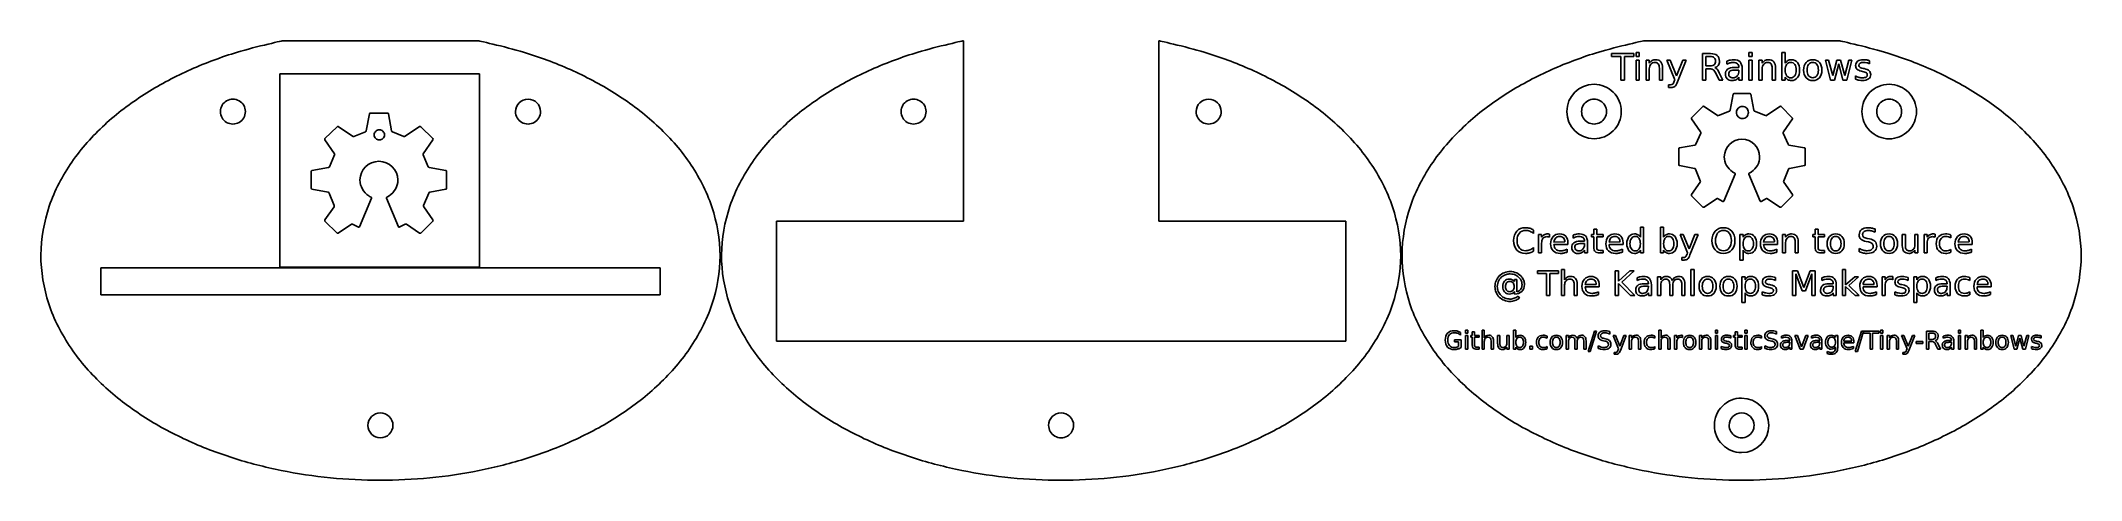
# Model space of a CAD drawing. Extents: x 5 to 209, y 0 to 44.
import ezdxf

# ---------------------------------------------------------------- set-up
doc = ezdxf.new("R2010")
doc.units = 0
doc.layers.get('0').update_dxf_attribs({"linetype": 'CONTINUOUS'})

msp = doc.modelspace()

# ---------------------------------------------------------------- linework, layer by layer
at = {"color": 7}
for p, q in [((48.700281, 44.095133), (29.10028, 44.095133)), ((97.25017, 44.095133), (97.27517, 44.095133)), ((97.25017, 44.095133), (97.25017, 44.095133)), ((97.27517, 44.095133), (97.27517, 26.000106)), ((116.825167, 26.000106), (116.825167, 44.095133)), ((116.825167, 44.095133), (116.850167, 44.095133)), ((165.385936, 44.095133), (184.985936, 44.095133)), ((165.385936, 44.095133), (165.385936, 44.095133)), ((25.375281, 37.000106), (25.375281, 37.000106)), ((54.925281, 37.000106), (54.925281, 37.000106)), ((93.525175, 37.000106), (93.525175, 37.000106)), ((123.075167, 37.000106), (123.075167, 37.000106)), ((161.660946, 37.000106), (161.660946, 37.000106)), ((171.314586, 37.513535), (170.183556, 36.382612)), ((172.764356, 36.6019), (171.421986, 37.523435)), ((173.962486, 37.034206), (172.885066, 36.5932)), ((174.340946, 38.732526), (174.041886, 37.125146)), ((176.023386, 38.801446), (174.423846, 38.801446)), ((175.868546, 36.9082), (175.868546, 36.9082)), ((176.405836, 37.125153), (176.106286, 38.732526)), ((177.562436, 36.593214), (176.485236, 37.034213)), ((179.025576, 37.523443), (177.683156, 36.601914)), ((180.263796, 36.38262), (179.132876, 37.513543)), ((191.210946, 37.000106), (191.210946, 37.000106)), ((170.173556, 36.275221), (171.079126, 34.955511)), ((171.086126, 34.835357), (170.609656, 33.724002)), ((179.837726, 33.724009), (179.361356, 34.835364)), ((179.368356, 34.955518), (180.273796, 36.275229)), ((168.894806, 33.272867), (168.894886, 31.673429)), ((170.517656, 33.644872), (168.963706, 33.355877)), ((181.483806, 33.355884), (179.929726, 33.644879)), ((181.553616, 31.67331), (181.553796, 33.272747)), ((168.963786, 31.590419), (170.479676, 31.308327)), ((170.569676, 31.228637), (171.042926, 30.046476)), ((173.405996, 28.015464), (174.526796, 30.723608)), ((174.493896, 30.824854), (174.357856, 30.908134)), ((175.921976, 30.723608), (177.042706, 28.015367)), ((176.090926, 30.908134), (175.954876, 30.824854)), ((179.405706, 30.046356), (179.878956, 31.228517)), ((179.968856, 31.308207), (181.484716, 31.5903)), ((171.034926, 29.925757), (170.173896, 28.670991)), ((180.274816, 28.67087), (179.413706, 29.925633)), ((170.183896, 28.563505), (171.315006, 27.432583)), ((171.422386, 27.422683), (172.654946, 28.268677)), ((172.773116, 28.272777), (173.316696, 27.982554)), ((177.132006, 27.982467), (177.675586, 28.272656)), ((177.793756, 28.268556), (179.026406, 27.422561)), ((179.133696, 27.432461), (180.264816, 28.563385)), ((97.27517, 26.000106), (78.55017, 26.000106)), ((78.55017, 26.000106), (78.55017, 14.000107)), ((135.550167, 26.000106), (116.825167, 26.000106)), ((135.550167, 14.000107), (135.550167, 26.000106)), ((66.900724, 21.335552), (10.899836, 21.335552)), ((10.899836, 21.335552), (10.899836, 18.614662)), ((66.900724, 18.614662), (66.900724, 21.335552)), ((10.899836, 18.614662), (66.900724, 18.614662)), ((78.55017, 14.000107), (135.550167, 14.000107)), ((40.150279, 5.550041), (40.150279, 5.550041)), ((108.300178, 5.550041), (108.300178, 5.550041)), ((176.435936, 5.550041), (176.435936, 5.550041))]:
    msp.add_line(p, q, dxfattribs=at)
at = {"color": 5}
for p, q in [((164.618333, 42.922814), (164.944821, 42.922814)), ((164.618333, 42.509375), (164.618333, 42.922814)), ((164.944821, 42.922814), (164.944821, 42.509375)), ((175.91782, 42.922814), (176.244309, 42.922814)), ((175.91782, 42.509375), (175.91782, 42.922814)), ((176.244309, 42.922814), (176.244309, 42.509375)), ((179.220018, 40.161819), (179.220018, 42.922814)), ((179.220018, 42.922814), (179.54828, 42.922814)), ((179.54828, 42.922814), (179.54828, 41.847517)), ((162.157211, 42.811026), (164.398301, 42.811026)), ((162.157211, 42.509375), (162.157211, 42.811026)), ((163.097646, 42.509375), (162.157211, 42.509375)), ((163.097646, 40.16182), (163.097646, 42.509375)), ((164.398301, 42.509375), (163.457854, 42.509375)), ((163.457854, 42.509375), (163.457854, 40.16182)), ((164.398301, 42.811026), (164.398301, 42.509375)), ((164.944821, 42.509375), (164.618333, 42.509375)), ((164.618333, 42.149168), (164.944821, 42.149168)), ((164.618333, 40.16182), (164.618333, 42.149168)), ((164.944821, 42.149168), (164.944821, 40.16182)), ((165.613799, 40.16182), (165.613799, 42.149168)), ((165.613799, 42.149168), (165.942062, 42.149168)), ((165.942062, 42.149168), (165.942062, 41.840419)), ((165.942062, 41.285026), (165.942062, 40.16182)), ((166.951686, 40.16182), (166.951686, 41.35068)), ((167.278198, 41.361327), (167.278175, 41.361326)), ((167.278175, 41.361326), (167.278175, 40.16182)), ((168.502578, 40.19376), (167.698758, 42.149168)), ((167.698758, 42.149168), (168.044773, 42.149168)), ((168.044773, 42.149168), (168.665816, 40.594778)), ((168.665816, 40.594778), (169.286871, 42.149168)), ((169.632875, 42.149168), (168.759866, 39.977281)), ((169.286871, 42.149168), (169.632875, 42.149168)), ((171.25465, 40.161819), (171.25465, 42.811025)), ((171.25465, 42.811025), (172.06378, 42.811025)), ((171.613083, 42.516472), (171.613083, 41.576031)), ((172.06378, 42.516472), (171.613083, 42.516472)), ((171.613083, 41.576031), (172.06378, 41.576031)), ((172.00345, 41.281477), (171.613083, 41.281477)), ((171.613083, 41.281477), (171.613083, 40.161819)), ((172.51094, 41.403912), (172.51094, 41.403912)), ((172.954541, 40.885782), (173.318297, 40.16182)), ((173.710449, 41.757021), (173.710449, 42.058672)), ((174.459249, 41.416333), (174.917054, 41.416333)), ((174.917031, 41.160817), (174.592306, 41.160817)), ((174.592306, 41.160817), (174.592329, 41.160817)), ((174.917031, 41.088065), (174.917031, 41.160817)), ((174.917054, 41.416333), (174.917054, 41.448272)), ((175.243543, 41.295673), (175.243543, 40.16182)), ((175.243543, 41.295673), (175.243543, 41.295673)), ((176.244309, 42.509375), (175.91782, 42.509375)), ((175.91782, 42.149168), (176.244309, 42.149168)), ((175.91782, 40.16182), (175.91782, 42.149168)), ((176.244309, 42.149168), (176.244309, 40.16182)), ((176.913298, 40.16182), (176.913298, 42.149168)), ((176.913298, 42.149168), (177.241561, 42.149168)), ((177.241561, 42.149168), (177.241561, 41.840419)), ((177.241561, 41.285026), (177.241561, 40.16182)), ((178.251185, 40.16182), (178.251185, 41.35068)), ((178.577697, 41.361327), (178.577674, 41.361326)), ((178.577674, 41.361326), (178.577674, 40.16182)), ((180.659062, 41.153719), (180.659062, 41.153719)), ((182.309279, 42.197077), (182.309279, 42.197077)), ((182.309279, 41.920268), (182.309279, 41.920268)), ((183.570892, 42.149168), (183.897381, 42.149168)), ((184.09079, 40.16182), (183.570892, 42.149168)), ((183.897381, 42.149168), (184.3055, 40.598327)), ((184.3055, 40.598327), (184.711834, 42.149168)), ((184.905254, 41.790735), (184.475835, 40.16182)), ((184.711834, 42.149168), (185.09689, 42.149168)), ((185.332888, 40.16182), (184.905254, 41.790735)), ((185.09689, 42.149168), (185.504997, 40.598327)), ((185.504997, 40.598327), (185.911342, 42.149168)), ((186.237842, 42.149168), (185.717933, 40.16182)), ((185.911342, 42.149168), (186.237842, 42.149168)), ((187.290114, 41.025962), (187.176572, 41.052577)), ((187.355766, 41.324064), (187.467591, 41.299223)), ((188.001681, 42.090613), (188.001612, 42.090612)), ((188.001612, 42.090612), (188.001612, 41.781863)), ((163.457854, 40.16182), (163.097646, 40.16182)), ((164.944821, 40.16182), (164.618333, 40.16182)), ((165.942062, 40.16182), (165.613799, 40.16182)), ((167.278175, 40.16182), (166.951686, 40.16182)), ((167.877929, 39.405917), (167.877929, 39.679178)), ((167.877929, 39.679178), (168.069576, 39.679178)), ((168.138777, 39.405917), (167.877929, 39.405917)), ((168.443976, 40.044708), (168.502578, 40.19376)), ((168.759866, 39.977281), (168.75982, 39.97728)), ((171.613083, 40.161819), (171.25465, 40.161819)), ((172.933252, 40.16182), (172.594334, 40.841422)), ((173.318297, 40.16182), (172.933252, 40.16182)), ((174.917054, 40.16182), (174.917054, 40.463471)), ((175.243543, 40.16182), (174.917054, 40.16182)), ((176.244309, 40.16182), (175.91782, 40.16182)), ((177.241561, 40.16182), (176.913298, 40.16182)), ((178.577674, 40.16182), (178.251185, 40.16182)), ((179.54828, 40.161819), (179.220018, 40.161819)), ((179.54828, 40.459921), (179.54828, 40.161819)), ((184.475835, 40.16182), (184.09079, 40.16182)), ((185.717933, 40.16182), (185.332888, 40.16182)), ((186.589248, 40.234571), (186.589248, 40.571711)), ((154.354722, 25.122121), (154.354722, 24.767354)), ((154.354722, 25.122117), (154.354722, 25.122121)), ((154.852698, 22.826963), (154.852698, 24.692401)), ((154.852698, 24.692401), (155.160836, 24.692401)), ((155.160836, 24.692401), (155.160836, 24.402591)), ((155.94357, 24.720705), (155.944778, 24.405912)), ((158.315442, 24.324325), (158.315442, 24.607472)), ((160.157517, 24.454227), (160.157517, 24.692403)), ((160.157517, 24.692403), (160.382365, 24.692403)), ((160.382365, 24.692403), (160.382365, 25.222054)), ((160.382365, 25.222054), (160.690491, 25.222054)), ((160.690491, 25.222054), (160.690539, 25.222056)), ((160.690539, 25.222056), (160.690539, 24.692404)), ((160.690539, 24.692404), (161.321801, 24.692404)), ((161.321801, 24.692404), (161.321801, 24.454228)), ((165.052674, 24.409257), (165.052674, 25.418593)), ((165.052674, 25.418593), (165.359133, 25.418593)), ((165.359133, 25.418593), (165.359133, 22.826967)), ((167.064674, 22.826963), (167.064674, 25.418589)), ((167.064674, 25.418589), (167.372811, 25.418589)), ((167.372811, 25.418589), (167.372811, 24.409254)), ((169.776215, 22.856947), (169.021715, 24.692404)), ((169.021715, 24.692404), (169.346493, 24.692404)), ((169.346493, 24.692404), (169.92945, 23.233365)), ((169.92945, 23.233365), (170.512395, 24.692404)), ((170.837186, 24.692404), (170.017716, 22.653747)), ((170.512395, 24.692404), (170.837186, 24.692404)), ((173.368863, 25.358632), (173.368863, 25.358632)), ((173.368863, 25.085478), (173.368863, 25.085478)), ((175.019433, 22.117434), (175.019433, 24.692404)), ((175.019433, 24.692404), (175.327571, 24.692404)), ((175.327571, 24.692404), (175.327571, 24.409257)), ((179.283304, 22.826967), (179.283304, 24.692404)), ((179.283304, 24.692404), (179.591441, 24.692404)), ((179.591441, 24.692404), (179.591441, 24.402595)), ((182.316266, 24.454227), (182.316266, 24.692403)), ((182.316266, 24.692403), (182.541114, 24.692403)), ((182.541114, 24.692403), (182.541114, 25.222054)), ((182.541114, 25.222054), (182.849239, 25.222054)), ((182.849239, 25.222054), (182.849275, 25.222056)), ((182.849275, 25.222056), (182.849275, 24.692404)), ((182.849275, 24.692404), (183.480525, 24.692404)), ((183.480525, 24.692404), (183.480525, 24.454228)), ((184.608121, 24.737374), (184.608121, 24.737374)), ((188.560533, 25.23205), (188.560521, 25.232049)), ((188.560521, 25.232049), (188.560521, 24.903931)), ((189.944604, 24.737374), (189.944604, 24.737374)), ((191.275395, 23.563148), (191.275395, 24.692404)), ((191.275395, 24.692404), (191.581854, 24.692404)), ((191.581854, 24.692404), (191.581854, 23.574807)), ((192.046548, 24.737374), (192.046548, 24.737374)), ((192.531216, 23.634768), (192.531216, 24.692404)), ((192.531216, 24.692404), (192.837687, 24.692404)), ((192.837687, 24.692404), (192.837687, 22.826967)), ((193.460617, 22.826963), (193.460617, 24.692401)), ((193.460617, 24.692401), (193.768742, 24.692401)), ((193.768742, 24.692401), (193.768742, 24.402591)), ((194.551476, 24.720705), (194.552684, 24.405912)), ((196.147184, 24.620785), (196.147184, 24.334306)), ((196.147184, 24.620775), (196.147184, 24.620785)), ((154.354722, 23.369934), (154.354722, 23.0185)), ((155.160836, 22.826963), (154.852698, 22.826963)), ((155.160836, 23.809649), (155.160836, 22.826963)), ((155.944778, 24.405912), (155.945333, 24.405926)), ((157.792456, 23.6864), (156.383387, 23.6864)), ((156.393374, 23.92458), (157.485985, 23.92627)), ((157.485985, 23.92627), (157.485985, 23.926245)), ((157.720832, 23.211714), (157.720832, 22.921905)), ((157.792456, 23.836305), (157.792456, 23.836301)), ((157.792456, 23.836301), (157.792456, 23.6864)), ((159.018316, 24.004527), (159.448025, 24.004527)), ((159.143269, 23.76469), (159.143233, 23.764682)), ((159.448062, 23.76469), (159.143269, 23.76469)), ((159.448025, 24.004527), (159.448025, 24.034512)), ((159.448025, 22.826967), (159.448025, 23.110114)), ((159.754497, 22.826967), (159.448025, 22.826967)), ((159.448062, 23.696399), (159.448062, 23.76469)), ((159.754497, 23.891267), (159.754497, 23.891265)), ((159.754497, 23.891265), (159.754497, 22.826967)), ((160.382365, 24.454227), (160.157517, 24.454227)), ((160.382365, 23.441561), (160.382365, 24.454227)), ((161.321801, 24.454228), (160.690539, 24.454228)), ((160.690539, 24.454228), (160.690539, 23.441562)), ((161.006949, 23.083463), (161.321752, 23.083463)), ((161.321752, 22.826965), (161.006949, 22.826965)), ((161.321752, 23.083463), (161.321752, 22.826965)), ((163.322147, 23.6864), (161.913078, 23.6864)), ((161.923065, 23.92458), (163.015676, 23.92627)), ((163.015676, 23.92627), (163.015676, 23.926245)), ((163.250523, 23.211714), (163.250523, 22.921905)), ((163.322147, 23.836305), (163.322147, 23.836301)), ((163.322147, 23.836301), (163.322147, 23.6864)), ((164.008356, 23.75802), (164.008356, 23.75802)), ((165.052674, 24.409261), (165.052674, 24.409257)), ((165.052674, 22.826967), (165.052674, 23.106782)), ((165.359133, 22.826967), (165.052674, 22.826967)), ((167.372811, 22.826963), (167.064674, 22.826963)), ((167.372811, 24.409254), (167.372811, 24.409257)), ((167.372811, 23.106778), (167.372811, 22.826963)), ((168.415451, 23.75802), (168.415451, 23.75802)), ((169.721268, 22.717039), (169.776215, 22.856947)), ((170.017716, 22.653747), (170.017728, 22.653747)), ((175.327571, 23.106782), (175.327571, 22.117434)), ((175.327571, 23.106778), (175.327571, 23.106782)), ((176.37021, 23.75802), (176.37021, 23.75802)), ((178.791957, 23.6864), (177.382876, 23.6864)), ((177.392875, 23.92458), (178.485486, 23.92627)), ((178.485486, 23.92627), (178.485486, 23.926245)), ((178.720333, 23.211714), (178.720333, 22.921905)), ((178.791957, 23.836305), (178.791957, 23.836301)), ((178.791957, 23.836301), (178.791957, 23.6864)), ((179.591441, 22.826967), (179.283304, 22.826967)), ((179.591441, 23.881272), (179.591441, 22.826967)), ((180.539137, 22.826967), (180.539137, 23.942898)), ((180.845596, 22.826967), (180.539137, 22.826967)), ((180.845596, 23.952891), (180.845596, 22.826967)), ((180.845608, 23.952891), (180.845596, 23.952891)), ((182.541114, 24.454227), (182.316266, 24.454227)), ((182.541114, 23.441561), (182.541114, 24.454227)), ((183.480525, 24.454228), (182.849275, 24.454228)), ((182.849275, 24.454228), (182.849275, 23.441562)), ((183.165697, 23.083463), (183.480489, 23.083463)), ((183.480489, 22.826965), (183.165697, 22.826965)), ((183.480489, 23.083463), (183.480489, 22.826965)), ((184.608121, 24.477546), (184.608121, 24.477546)), ((186.969922, 22.93689), (186.969922, 23.283327)), ((187.877645, 23.929575), (187.672784, 23.969548)), ((187.772727, 24.291003), (187.975922, 24.249364)), ((189.944604, 24.477546), (189.944604, 24.477546)), ((191.275383, 23.563149), (191.275395, 23.563148)), ((192.531216, 22.826967), (192.531216, 23.113444)), ((192.837687, 22.826967), (192.531216, 22.826967)), ((193.768742, 22.826963), (193.460617, 22.826963)), ((193.768742, 23.809649), (193.768742, 22.826963)), ((194.552684, 24.405912), (194.55324, 24.405926)), ((196.147184, 23.181727), (196.147184, 22.89858)), ((198.279113, 23.6864), (196.870044, 23.6864)), ((196.880031, 23.92458), (197.972642, 23.92627)), ((197.972642, 23.92627), (197.972642, 23.926245)), ((198.207489, 23.211714), (198.207489, 22.921905)), ((198.279113, 23.836305), (198.279113, 23.836301)), ((198.279113, 23.836301), (198.279113, 23.6864)), ((154.752791, 21.049804), (156.856402, 21.049804)), ((154.752791, 20.766657), (154.752791, 21.049804)), ((155.635541, 20.766657), (154.752791, 20.766657)), ((155.635541, 18.563109), (155.635541, 20.766657)), ((156.856402, 20.766657), (155.973652, 20.766657)), ((155.973652, 20.766657), (155.973652, 18.563109)), ((156.856402, 21.049804), (156.856402, 20.766657)), ((157.157885, 18.563109), (157.157885, 21.154734)), ((157.157885, 21.154734), (157.466011, 21.154734)), ((157.466011, 21.154734), (157.466011, 20.138738)), ((162.532662, 21.049804), (162.869107, 21.049804)), ((162.532662, 18.563109), (162.532662, 21.049804)), ((162.869107, 21.049804), (162.869107, 19.99883)), ((162.869107, 19.99883), (163.985037, 21.049804)), ((164.418091, 21.049804), (163.183898, 19.890567)), ((163.985037, 21.049804), (164.418091, 21.049804)), ((169.189949, 22.117436), (169.189949, 22.373933)), ((169.189949, 22.373933), (169.369825, 22.373933)), ((169.434783, 22.117436), (169.189949, 22.117436)), ((170.114338, 21.154734), (170.420797, 21.154734)), ((170.114338, 18.563109), (170.114338, 21.154734)), ((170.420797, 21.154734), (170.420797, 18.563109)), ((171.783239, 20.473517), (171.783239, 20.473517)), ((173.86853, 20.473517), (173.86853, 20.473517)), ((175.327571, 22.117434), (175.019433, 22.117434)), ((180.274305, 21.049804), (180.77565, 21.049804)), ((180.274305, 18.563109), (180.274305, 21.049804)), ((181.241999, 19.041127), (180.600762, 20.746671)), ((180.600762, 20.746671), (180.600762, 18.563109)), ((180.77565, 21.049804), (181.410221, 19.357585)), ((181.410221, 19.357585), (182.048137, 21.049804)), ((182.221359, 20.746671), (181.58011, 19.041127)), ((182.048137, 21.049804), (182.54947, 21.049804)), ((182.221359, 18.563109), (182.221359, 20.746671)), ((182.54947, 21.049804), (182.54947, 18.563109)), ((185.286009, 21.154734), (185.594135, 21.154734)), ((185.286009, 18.563109), (185.286009, 21.154734)), ((185.594135, 21.154734), (185.594135, 19.624077)), ((190.334244, 20.456848), (190.335452, 20.142055)), ((151.534881, 19.45752), (151.534905, 19.45752)), ((152.442641, 19.955528), (152.442641, 20.173717)), ((152.442641, 20.173717), (152.680821, 20.173717)), ((152.442737, 18.959511), (152.442641, 18.959515)), ((152.442737, 18.703013), (152.442737, 18.959511)), ((152.680821, 20.173717), (152.680821, 18.947858)), ((152.797453, 18.488149), (152.947343, 18.303271)), ((155.973652, 18.563109), (155.635541, 18.563109)), ((157.466011, 18.563109), (157.157885, 18.563109)), ((157.466011, 19.617414), (157.466011, 18.563109)), ((158.413707, 18.563109), (158.413707, 19.679041)), ((158.720178, 18.563109), (158.413707, 18.563109)), ((158.720178, 19.689034), (158.720178, 18.563109)), ((158.72019, 19.689034), (158.720178, 19.689034)), ((160.930385, 19.422542), (159.521316, 19.422542)), ((159.531303, 19.660721), (160.623926, 19.662412)), ((160.623926, 19.662412), (160.623926, 19.662388)), ((160.858773, 18.947855), (160.858773, 18.658047)), ((160.930385, 19.572447), (160.930385, 19.572444)), ((160.930385, 19.572444), (160.930385, 19.422542)), ((162.869107, 18.563109), (162.532662, 18.563109)), ((164.063327, 18.563109), (162.869107, 19.760653)), ((162.869107, 19.760653), (162.869107, 18.563109)), ((163.183898, 19.890567), (164.506368, 18.563109)), ((164.506368, 18.563109), (164.063327, 18.563109)), ((164.717896, 20.060457), (164.717896, 20.343604)), ((165.420758, 19.740671), (165.850479, 19.740671)), ((165.545711, 19.500834), (165.545675, 19.500824)), ((165.850515, 19.500834), (165.545711, 19.500834)), ((165.850479, 19.740671), (165.850479, 19.770644)), ((165.850479, 18.563109), (165.850479, 18.846255)), ((166.156938, 18.563109), (165.850479, 18.563109)), ((165.850515, 19.432543), (165.850515, 19.500834)), ((166.156938, 19.627408), (166.156938, 18.563109)), ((166.156938, 19.627399), (166.156938, 19.627408)), ((166.778237, 18.563106), (166.778237, 20.428542)), ((166.778237, 20.428542), (167.086363, 20.428542)), ((167.086363, 18.563106), (166.778237, 18.563106)), ((167.086363, 20.428542), (167.086363, 20.138734)), ((167.086363, 19.617411), (167.086363, 18.563106)), ((167.985754, 18.563106), (167.985754, 19.679037)), ((168.293879, 18.563106), (167.985754, 18.563106)), ((168.242277, 20.070445), (168.242241, 20.070449)), ((168.293879, 19.617411), (168.293879, 18.563106)), ((169.19327, 18.563106), (169.19327, 19.679037)), ((169.501408, 18.563106), (169.19327, 18.563106)), ((169.501408, 19.68903), (169.501408, 18.563106)), ((170.420797, 18.563109), (170.114338, 18.563109)), ((171.783239, 20.213688), (171.783239, 20.213688)), ((173.86853, 20.213688), (173.86853, 20.213688)), ((175.219307, 17.853577), (175.219307, 20.428546)), ((175.219307, 20.428546), (175.527433, 20.428546)), ((175.527433, 20.428546), (175.527433, 20.1454)), ((175.527433, 18.842925), (175.527433, 17.853577)), ((175.527433, 18.84292), (175.527433, 18.842925)), ((176.570084, 19.494162), (176.570084, 19.494162)), ((177.259638, 18.631396), (177.259638, 18.947854)), ((177.917649, 19.374233), (177.811015, 19.399218)), ((177.979153, 19.654051), (178.084096, 19.630732)), ((178.585417, 20.373583), (178.585417, 20.083774)), ((178.585502, 20.37358), (178.585417, 20.373583)), ((180.600762, 18.563109), (180.274305, 18.563109)), ((181.58011, 19.041127), (181.241999, 19.041127)), ((182.54947, 18.563109), (182.221359, 18.563109)), ((183.225692, 20.060457), (183.225692, 20.343604)), ((183.928566, 19.740671), (184.358288, 19.740671)), ((184.053519, 19.500834), (184.053483, 19.500824)), ((184.358324, 19.500834), (184.053519, 19.500834)), ((184.358288, 19.740671), (184.358288, 19.770644)), ((184.358288, 18.563109), (184.358288, 18.846255)), ((184.664747, 18.563109), (184.358288, 18.563109)), ((184.358324, 19.432543), (184.358324, 19.500834)), ((184.664747, 19.627408), (184.664747, 18.563109)), ((184.664747, 19.627399), (184.664747, 19.627408)), ((185.594135, 18.563109), (185.286009, 18.563109)), ((185.594135, 19.624077), (186.508536, 20.428546)), ((186.541843, 18.563109), (185.594135, 19.474176)), ((185.594135, 19.474176), (185.594135, 18.563109)), ((186.89994, 20.428546), (185.910593, 19.555788)), ((185.910593, 19.555788), (186.941579, 18.563109)), ((186.508536, 20.428546), (186.89994, 20.428546)), ((186.941579, 18.563109), (186.541843, 18.563109)), ((188.752062, 19.422542), (187.342981, 19.422542)), ((187.35298, 19.660721), (188.445591, 19.662412)), ((188.445591, 19.662412), (188.445591, 19.662388)), ((188.680438, 18.947855), (188.680438, 18.658047)), ((188.752062, 19.572447), (188.752062, 19.572444)), ((188.752062, 19.572444), (188.752062, 19.422542)), ((189.243372, 18.563106), (189.243372, 20.428542)), ((189.243372, 20.428542), (189.55151, 20.428542)), ((189.55151, 18.563106), (189.243372, 18.563106)), ((189.55151, 20.428542), (189.55151, 20.138734)), ((189.55151, 19.545791), (189.55151, 18.563106)), ((190.335452, 20.142055), (190.336007, 20.142068)), ((190.52424, 18.631396), (190.52424, 18.947854)), ((191.182239, 19.374233), (191.075605, 19.399218)), ((191.243743, 19.654051), (191.348686, 19.630732)), ((191.850019, 20.373583), (191.850019, 20.083774)), ((191.850104, 20.37358), (191.850019, 20.373583)), ((192.427964, 17.853577), (192.427964, 20.428546)), ((192.427964, 20.428546), (192.736102, 20.428546)), ((192.736102, 20.428546), (192.736102, 20.1454)), ((192.736102, 18.842925), (192.736102, 17.853577)), ((192.736102, 18.84292), (192.736102, 18.842925)), ((193.778741, 19.494162), (193.778741, 19.494162)), ((194.624852, 20.060457), (194.624852, 20.343604)), ((195.327726, 19.740671), (195.757447, 19.740671)), ((195.452679, 19.500834), (195.452642, 19.500824)), ((195.757483, 19.500834), (195.452679, 19.500834)), ((195.757447, 19.740671), (195.757447, 19.770644)), ((195.757447, 18.563109), (195.757447, 18.846255)), ((196.063906, 18.563109), (195.757447, 18.563109)), ((195.757483, 19.432543), (195.757483, 19.500834)), ((196.063906, 19.627408), (196.063906, 18.563109)), ((196.063906, 19.627399), (196.063906, 19.627408)), ((198.039267, 20.356927), (198.039267, 20.070449)), ((198.039267, 20.356908), (198.039267, 20.356927)), ((198.039267, 18.91787), (198.039267, 18.634724)), ((200.171196, 19.422542), (198.762127, 19.422542)), ((198.772126, 19.660721), (199.864737, 19.662412)), ((199.864737, 19.662412), (199.864737, 19.662388)), ((200.099584, 18.947855), (200.099584, 18.658047)), ((200.171196, 19.572447), (200.171196, 19.572444)), ((200.171196, 19.572444), (200.171196, 19.422542)), ((175.527433, 17.853577), (175.219307, 17.853577)), ((192.736102, 17.853577), (192.427964, 17.853577)), ((147.048452, 14.862523), (147.048452, 14.601195)), ((147.53585, 15.078866), (147.759501, 15.078866)), ((147.53585, 14.795658), (147.53585, 15.078866)), ((147.759501, 14.795658), (147.53585, 14.795658)), ((147.53585, 14.548916), (147.759501, 14.548916)), ((147.53585, 13.187578), (147.53585, 14.548916)), ((147.759501, 15.078866), (147.759501, 14.795658)), ((147.759501, 14.548916), (147.759501, 13.187578)), ((148.058528, 14.375096), (148.058528, 14.548909)), ((148.058528, 14.548909), (148.222614, 14.548909)), ((148.222614, 14.375096), (148.058528, 14.375096)), ((148.222614, 14.548909), (148.222614, 14.935432)), ((148.222614, 14.935432), (148.447483, 14.935432)), ((148.222614, 13.636083), (148.222614, 14.375096)), ((148.447469, 14.93544), (148.447469, 14.548916)), ((148.447483, 14.935432), (148.447469, 14.93544)), ((148.447469, 14.548916), (148.90813, 14.548916)), ((148.90813, 14.375103), (148.447469, 14.375103)), ((148.447469, 14.375103), (148.447469, 13.63609)), ((148.90813, 14.548916), (148.90813, 14.375103)), ((149.194958, 13.187572), (149.194958, 15.078861)), ((149.194958, 15.078861), (149.419813, 15.078861)), ((149.419813, 15.078861), (149.419813, 14.337418)), ((150.760526, 13.724821), (150.760526, 14.548916)), ((150.760526, 14.548916), (150.984177, 14.548916)), ((150.984177, 14.548916), (150.984177, 13.733329)), ((151.323286, 14.581735), (151.323286, 14.581735)), ((151.677105, 13.777093), (151.677105, 14.548923)), ((151.677105, 14.548923), (151.900755, 14.548923)), ((151.900755, 14.548923), (151.900755, 13.187585)), ((152.355238, 13.187587), (152.355238, 15.078875)), ((152.355238, 15.078875), (152.580093, 15.078875)), ((152.580093, 15.078875), (152.580093, 14.342293)), ((152.580093, 14.342293), (152.580093, 14.342285)), ((155.716032, 14.496651), (155.716032, 14.287589)), ((155.716032, 14.49664), (155.716032, 14.496651)), ((156.634933, 14.581735), (156.634933, 14.581735)), ((156.635004, 14.392126), (156.634933, 14.39212)), ((157.620767, 13.187549), (157.620767, 14.548887)), ((157.620767, 14.548887), (157.845636, 14.548887)), ((157.845636, 14.548887), (157.845636, 14.337395)), ((159.820716, 12.956638), (160.452761, 15.002291)), ((160.659395, 15.002291), (160.02735, 12.956638)), ((160.452761, 15.002291), (160.659395, 15.002291)), ((161.993915, 14.942738), (161.993987, 14.942732)), ((161.993987, 14.942732), (161.993987, 14.703282)), ((162.866841, 13.209451), (162.316223, 14.54891)), ((162.316223, 14.54891), (162.553249, 14.54891)), ((162.553249, 14.54891), (162.97866, 13.48415)), ((162.97866, 13.48415), (163.404084, 14.54891)), ((163.641096, 14.54891), (163.043084, 13.061163)), ((163.404084, 14.54891), (163.641096, 14.54891)), ((163.941184, 13.187572), (163.941184, 14.54891)), ((163.941184, 14.54891), (164.166039, 14.54891)), ((164.166039, 14.54891), (164.166039, 14.337418)), ((166.509502, 14.496651), (166.509502, 14.287589)), ((166.509502, 14.49664), (166.509502, 14.496651)), ((166.892336, 13.187572), (166.892336, 15.078861)), ((166.892336, 15.078861), (167.117205, 15.078861)), ((167.117205, 15.078861), (167.117205, 14.337418)), ((168.47244, 13.187531), (168.47244, 14.548869)), ((168.47244, 14.548869), (168.697309, 14.548869)), ((168.697309, 14.548869), (168.697309, 14.337376)), ((169.268513, 14.56964), (169.269732, 14.339914)), ((169.269732, 14.339914), (169.269861, 14.339853)), ((169.980909, 14.581735), (169.980909, 14.581735)), ((169.980981, 14.392126), (169.980909, 14.39212)), ((170.966657, 13.187572), (170.966657, 14.54891)), ((170.966657, 14.54891), (171.191512, 14.54891)), ((171.191512, 14.54891), (171.191512, 14.337418)), ((172.555306, 15.078866), (172.778942, 15.078866)), ((172.555306, 14.795658), (172.555306, 15.078866)), ((172.778942, 14.795658), (172.555306, 14.795658)), ((172.555306, 14.548916), (172.778942, 14.548916)), ((172.555306, 13.187578), (172.555306, 14.548916)), ((172.778942, 15.078866), (172.778942, 14.795658)), ((172.778942, 14.548916), (172.778942, 13.187578)), ((174.113749, 14.508825), (174.113548, 14.508806)), ((174.113548, 14.508806), (174.113548, 14.297312)), ((174.376105, 14.375096), (174.376105, 14.548909)), ((174.376105, 14.548909), (174.540191, 14.548909)), ((174.540191, 14.375096), (174.376105, 14.375096)), ((174.540191, 14.548909), (174.540191, 14.935432)), ((174.540191, 14.935432), (174.76506, 14.935432)), ((174.540191, 13.636083), (174.540191, 14.375096)), ((174.765046, 14.93544), (174.765046, 14.548916)), ((174.76506, 14.935432), (174.765046, 14.93544)), ((174.765046, 14.548916), (175.225708, 14.548916)), ((175.225708, 14.375103), (174.765046, 14.375103)), ((174.765046, 14.375103), (174.765046, 13.63609)), ((175.225708, 14.548916), (175.225708, 14.375103)), ((175.521065, 15.078866), (175.744716, 15.078866)), ((175.521065, 14.795658), (175.521065, 15.078866)), ((175.744716, 14.795658), (175.521065, 14.795658)), ((175.521065, 14.548916), (175.744716, 14.548916)), ((175.521065, 13.187578), (175.521065, 14.548916)), ((175.744716, 15.078866), (175.744716, 14.795658)), ((175.744716, 14.548916), (175.744716, 13.187578)), ((177.19114, 14.496651), (177.19114, 14.287589)), ((177.19114, 14.49664), (177.19114, 14.496651)), ((178.680027, 14.942738), (178.680098, 14.942732)), ((178.680098, 14.942732), (178.680098, 14.703282)), ((179.177302, 14.280307), (179.177302, 14.486939)), ((180.528853, 14.548916), (180.765864, 14.548916)), ((181.039346, 13.187578), (180.528853, 14.548916)), ((180.765864, 14.548916), (181.191289, 13.406364)), ((181.191289, 13.406364), (181.6167, 14.548916)), ((181.853725, 14.548916), (181.343218, 13.187578)), ((181.6167, 14.548916), (181.853725, 14.548916)), ((182.177123, 14.280307), (182.177123, 14.486939)), ((184.584896, 14.342286), (184.584896, 14.548917)), ((184.584896, 14.548917), (184.808547, 14.548917)), ((184.808547, 14.548917), (184.808547, 13.356532)), ((186.566141, 12.956638), (187.198186, 15.002291)), ((187.40482, 15.002291), (186.772775, 12.956638)), ((187.198186, 15.002291), (187.40482, 15.002291)), ((187.39996, 15.002291), (188.935108, 15.002291)), ((187.39996, 14.795658), (187.39996, 15.002291)), ((188.044161, 14.795658), (187.39996, 14.795658)), ((188.044161, 13.187578), (188.044161, 14.795658)), ((188.935108, 14.795658), (188.290906, 14.795658)), ((188.290906, 14.795658), (188.290906, 13.187578)), ((188.935108, 15.002291), (188.935108, 14.795658)), ((189.085833, 15.078866), (189.309483, 15.078866)), ((189.085833, 14.795658), (189.085833, 15.078866)), ((189.309483, 14.795658), (189.085833, 14.795658)), ((189.085833, 14.548916), (189.309483, 14.548916)), ((189.085833, 13.187578), (189.085833, 14.548916)), ((189.309483, 15.078866), (189.309483, 14.795658)), ((189.309483, 14.548916), (189.309483, 13.187578)), ((189.767708, 13.187572), (189.767708, 14.54891)), ((189.767708, 14.54891), (189.992563, 14.54891)), ((189.992563, 14.54891), (189.992563, 14.337418)), ((191.746515, 13.209451), (191.195912, 14.54891)), ((191.195912, 14.54891), (191.432923, 14.54891)), ((191.432923, 14.54891), (191.858348, 13.48415)), ((191.858348, 13.48415), (192.283758, 14.54891)), ((192.520784, 14.54891), (191.922758, 13.061163)), ((192.283758, 14.54891), (192.520784, 14.54891)), ((193.694931, 13.187584), (193.694931, 15.002297)), ((193.694931, 15.002297), (194.249191, 15.002297)), ((194.249191, 14.800528), (193.940458, 14.800528)), ((193.940458, 14.800528), (193.940458, 14.800521)), ((193.940458, 14.800521), (193.940458, 14.156317)), ((195.377249, 14.280307), (195.377249, 14.486939)), ((196.889216, 15.078866), (197.112866, 15.078866)), ((196.889216, 14.795658), (196.889216, 15.078866)), ((197.112866, 14.795658), (196.889216, 14.795658)), ((196.889216, 14.548916), (197.112866, 14.548916)), ((196.889216, 13.187578), (196.889216, 14.548916)), ((197.112866, 15.078866), (197.112866, 14.795658)), ((197.112866, 14.548916), (197.112866, 13.187578)), ((197.571091, 13.187572), (197.571091, 14.54891)), ((197.571091, 14.54891), (197.795946, 14.54891)), ((197.795946, 14.54891), (197.795946, 14.337418)), ((199.151224, 13.187587), (199.151224, 15.078875)), ((199.151224, 15.078875), (199.376093, 15.078875)), ((199.376093, 15.078875), (199.376093, 14.342293)), ((199.376093, 14.342293), (199.376093, 14.342285)), ((201.267382, 14.581735), (201.267382, 14.581735)), ((201.267439, 14.392126), (201.267382, 14.39212)), ((202.131578, 14.548916), (202.355228, 14.548916)), ((202.487718, 13.187578), (202.131578, 14.548916)), ((202.355228, 14.548916), (202.634788, 13.486587)), ((202.634788, 13.486587), (202.913129, 14.548916)), ((203.045619, 14.303389), (202.75148, 13.187578)), ((202.913129, 14.548916), (203.17689, 14.548916)), ((203.338554, 13.187578), (203.045619, 14.303389)), ((203.17689, 14.548916), (203.45645, 13.486587)), ((203.45645, 13.486587), (203.734805, 14.548916)), ((203.958442, 14.548916), (203.602315, 13.187578)), ((203.734805, 14.548916), (203.958442, 14.548916)), ((205.166865, 14.508825), (205.166636, 14.508806)), ((205.166636, 14.508806), (205.166636, 14.297312)), ((146.451645, 13.933884), (146.451645, 14.135654)), ((146.451645, 14.135654), (147.095846, 14.135654)), ((146.852756, 13.933884), (146.451645, 13.933884)), ((146.852756, 13.446476), (146.852756, 13.933884)), ((146.852756, 13.446496), (146.852756, 13.446476)), ((147.095846, 14.135654), (147.095846, 13.356531)), ((147.759501, 13.187578), (147.53585, 13.187578)), ((148.678445, 13.374759), (148.908173, 13.374759)), ((148.908173, 13.187574), (148.678445, 13.187574)), ((148.908173, 13.374759), (148.908173, 13.187574)), ((149.419813, 13.187572), (149.194958, 13.187572)), ((149.419813, 13.956973), (149.419813, 13.187572)), ((150.111451, 13.187578), (150.111451, 14.001951)), ((150.335101, 13.187578), (150.111451, 13.187578)), ((150.335015, 14.009232), (150.335101, 14.009243)), ((150.335101, 14.009243), (150.335101, 13.187578)), ((150.760626, 13.724822), (150.760526, 13.724821)), ((151.677105, 13.187585), (151.677105, 13.396648)), ((151.900755, 13.187585), (151.677105, 13.187585)), ((152.580093, 13.187587), (152.355238, 13.187587)), ((152.580093, 13.391788), (152.580093, 13.187587)), ((153.340987, 13.867032), (153.340987, 13.867032)), ((153.975468, 13.496311), (154.231933, 13.496311)), ((153.975468, 13.187578), (153.975468, 13.496311)), ((154.231933, 13.187578), (153.975468, 13.187578)), ((154.231933, 13.496311), (154.231933, 13.187578)), ((155.716032, 13.446467), (155.716032, 13.239836)), ((157.845636, 13.187549), (157.620767, 13.187549)), ((157.845636, 13.95695), (157.845636, 13.187549)), ((158.501994, 13.187562), (158.501994, 14.001935)), ((158.726848, 13.187562), (158.501994, 13.187562)), ((158.689174, 14.287563), (158.689103, 14.287589)), ((158.726848, 13.956963), (158.726848, 13.187562)), ((159.383206, 13.187571), (159.383206, 14.001943)), ((159.608075, 13.187571), (159.383206, 13.187571)), ((159.608075, 14.009236), (159.608075, 13.187571)), ((160.02735, 12.956638), (159.820716, 12.956638)), ((160.833171, 13.267808), (160.833171, 13.520627)), ((161.495536, 13.99223), (161.346029, 14.021403)), ((161.418984, 14.255991), (161.567272, 14.2256)), ((162.438865, 12.669784), (162.438865, 12.856968)), ((162.438865, 12.856968), (162.570179, 12.856968)), ((162.61753, 12.669784), (162.438865, 12.669784)), ((162.826702, 13.107353), (162.866841, 13.209451)), ((163.043084, 13.061163), (163.042955, 13.061169)), ((164.166039, 13.187572), (163.941184, 13.187572)), ((164.166039, 13.956973), (164.166039, 13.187572)), ((164.857662, 13.187578), (164.857662, 14.001951)), ((165.081313, 13.187578), (164.857662, 13.187578)), ((165.081241, 14.009232), (165.081313, 14.009243)), ((165.081313, 14.009243), (165.081313, 13.187578)), ((166.509502, 13.446467), (166.509502, 13.239836)), ((167.117205, 13.187572), (166.892336, 13.187572)), ((167.117205, 13.956973), (167.117205, 13.187572)), ((167.808843, 13.187578), (167.808843, 14.001951)), ((168.032493, 13.187578), (167.808843, 13.187578)), ((168.032393, 14.009232), (168.032493, 14.009243)), ((168.032493, 14.009243), (168.032493, 13.187578)), ((168.697309, 13.187531), (168.47244, 13.187531)), ((168.697309, 13.904665), (168.697309, 13.187531)), ((171.191512, 13.187572), (170.966657, 13.187572)), ((171.191512, 13.956973), (171.191512, 13.187572)), ((171.883135, 13.187578), (171.883135, 14.001951)), ((172.106786, 13.187578), (171.883135, 13.187578)), ((172.106714, 14.009232), (172.106786, 14.009243)), ((172.106786, 14.009243), (172.106786, 13.187578)), ((172.778942, 13.187578), (172.555306, 13.187578)), ((173.146049, 13.23742), (173.146049, 13.468362)), ((173.626294, 13.77952), (173.548451, 13.797755)), ((173.671121, 13.983731), (173.747673, 13.966715)), ((174.996022, 13.374759), (175.225751, 13.374759)), ((175.225751, 13.187574), (174.996022, 13.187574)), ((175.225751, 13.374759), (175.225751, 13.187574)), ((175.744716, 13.187578), (175.521065, 13.187578)), ((177.19114, 13.446467), (177.19114, 13.239836)), ((177.519283, 13.267808), (177.519283, 13.520627)), ((178.181648, 13.99223), (178.032141, 14.021403)), ((178.105095, 14.255991), (178.253383, 14.2256)), ((179.690217, 14.046933), (180.00381, 14.046933)), ((179.781335, 13.871889), (179.781335, 13.871893)), ((180.003767, 13.871889), (179.781335, 13.871889)), ((180.003767, 13.822058), (180.003767, 13.871889)), ((180.003767, 13.18758), (180.003767, 13.394212)), ((180.227417, 13.18758), (180.003767, 13.18758)), ((180.00381, 14.046933), (180.00381, 14.068809)), ((180.227489, 13.964291), (180.227417, 13.964272)), ((180.227417, 13.964272), (180.227417, 13.18758)), ((181.343218, 13.187578), (181.039346, 13.187578)), ((182.69001, 14.046933), (183.003617, 14.046933)), ((182.781256, 13.871889), (182.781127, 13.871893)), ((183.003703, 13.871889), (182.781256, 13.871889)), ((183.003574, 13.18758), (183.003574, 13.394212)), ((183.22721, 13.18758), (183.003574, 13.18758)), ((183.003617, 14.046933), (183.003617, 14.068809)), ((183.003703, 13.822058), (183.003703, 13.871889)), ((183.227296, 13.964291), (183.22721, 13.964272)), ((183.22721, 13.964272), (183.22721, 13.18758)), ((183.755952, 12.741506), (183.755952, 12.959076)), ((184.584896, 13.316427), (184.584896, 13.427041)), ((184.584911, 13.884049), (184.584911, 13.884049)), ((184.808547, 13.356532), (184.808561, 13.356531)), ((186.433651, 13.814764), (185.405355, 13.814764)), ((185.412565, 13.988567), (186.209914, 13.989783)), ((186.209914, 13.989783), (186.21, 13.989788)), ((186.38144, 13.468339), (186.38144, 13.256845)), ((186.433651, 13.92416), (186.433651, 13.814764)), ((186.433708, 13.924154), (186.433651, 13.92416)), ((186.772775, 12.956638), (186.566141, 12.956638)), ((188.290906, 13.187578), (188.044161, 13.187578)), ((189.309483, 13.187578), (189.085833, 13.187578)), ((189.992563, 13.187572), (189.767708, 13.187572)), ((189.992563, 13.956973), (189.992563, 13.187572)), ((190.684186, 13.187578), (190.684186, 14.001951)), ((190.907837, 13.187578), (190.684186, 13.187578)), ((190.907765, 14.009232), (190.907837, 14.009243)), ((190.907837, 14.009243), (190.907837, 13.187578)), ((191.318668, 12.669784), (191.318668, 12.856968)), ((191.318668, 12.856968), (191.449983, 12.856968)), ((191.497348, 12.669784), (191.318668, 12.669784)), ((191.706376, 13.107353), (191.746515, 13.209451)), ((191.922758, 13.061163), (191.922758, 13.061169)), ((192.672713, 13.969132), (193.327853, 13.969132)), ((192.672713, 13.769793), (192.672713, 13.969132)), ((193.327853, 13.769793), (192.672713, 13.769793)), ((193.327853, 13.969132), (193.327853, 13.769793)), ((193.940458, 13.187584), (193.694931, 13.187584)), ((193.940458, 14.156317), (194.249191, 14.156317)), ((194.207861, 13.954553), (193.940458, 13.954553)), ((193.940458, 13.954553), (193.940458, 13.187584)), ((194.555429, 14.038425), (194.555486, 14.038415)), ((194.84478, 13.187578), (194.612614, 13.653107)), ((195.108541, 13.187578), (194.84478, 13.187578)), ((194.859359, 13.683494), (195.108541, 13.187578)), ((195.89015, 14.046933), (196.203742, 14.046933)), ((195.981411, 13.871889), (195.981253, 13.871893)), ((196.203843, 13.871889), (195.981411, 13.871889)), ((196.203685, 13.18758), (196.203685, 13.394212)), ((196.427335, 13.18758), (196.203685, 13.18758)), ((196.203742, 14.046933), (196.203742, 14.068809)), ((196.203843, 13.822058), (196.203843, 13.871889)), ((196.427421, 13.964291), (196.427335, 13.964272)), ((196.427335, 13.964272), (196.427335, 13.18758)), ((197.112866, 13.187578), (196.889216, 13.187578)), ((197.795946, 13.187572), (197.571091, 13.187572)), ((197.795946, 13.956973), (197.795946, 13.187572)), ((198.487569, 13.187578), (198.487569, 14.001951)), ((198.71122, 13.187578), (198.487569, 13.187578)), ((198.711148, 14.009232), (198.71122, 14.009243)), ((198.71122, 14.009243), (198.71122, 13.187578)), ((199.376093, 13.187587), (199.151224, 13.187587)), ((199.376093, 13.391788), (199.376093, 13.187587)), ((200.136972, 13.867032), (200.136972, 13.867032)), ((202.75148, 13.187578), (202.487718, 13.187578)), ((203.602315, 13.187578), (203.338554, 13.187578)), ((204.199152, 13.23742), (204.199152, 13.468362)), ((204.679396, 13.77952), (204.601553, 13.797755)), ((204.724223, 13.983731), (204.800776, 13.966715))]:
    msp.add_line(p, q, dxfattribs=at)
at = {"color": 3}
for p, q in [((28.818384, 40.770496), (48.816006, 40.770496)), ((28.818384, 21.402542), (28.818384, 40.770496)), ((48.816006, 40.770496), (48.816006, 21.402542)), ((48.816006, 21.402542), (28.818384, 21.402542))]:
    msp.add_line(p, q, dxfattribs=at)
at = {"color": 6}
for p, q in [((37.798105, 36.77442), (37.477586, 35.074164)), ((39.601048, 36.847319), (37.886815, 36.847319)), ((40.010511, 35.074161), (39.689848, 36.77442)), ((34.554701, 35.484964), (33.342572, 34.288693)), ((36.108429, 34.520657), (34.669803, 35.495448)), ((37.392486, 34.977966), (36.237802, 34.511477)), ((41.250238, 34.511482), (40.095611, 34.977964)), ((42.818771, 35.495441), (41.379609, 34.520662)), ((44.145792, 34.288684), (42.933762, 35.484953)), ((33.331942, 34.175097), (34.30245, 32.779131)), ((39.303771, 34.662261), (39.303771, 34.662261)), ((43.186023, 32.779126), (44.156422, 34.175087)), ((31.961451, 30.999262), (31.961544, 29.307404)), ((33.700743, 31.392764), (32.035351, 31.087072)), ((34.30995, 32.652032), (33.799323, 31.476464)), ((43.68895, 31.476458), (43.178423, 32.652028)), ((45.453026, 31.087064), (43.78752, 31.392758)), ((45.526222, 29.307254), (45.526426, 30.999108)), ((32.035444, 29.219604), (33.660032, 28.921211)), ((33.756462, 28.836911), (34.263649, 27.586442)), ((43.224236, 27.586293), (43.731422, 28.836761)), ((43.827772, 28.921051), (45.452342, 29.219444)), ((34.254049, 27.458747), (33.331311, 26.131486)), ((36.795138, 25.438116), (37.99636, 28.302745)), ((37.96117, 28.40984), (37.815387, 28.49791)), ((39.491823, 28.302713), (40.692917, 25.437987)), ((39.67281, 28.49791), (39.527013, 28.40981)), ((44.156698, 26.13133), (43.233836, 27.458594)), ((33.341941, 26.01779), (34.554162, 24.821519)), ((34.669251, 24.811029), (35.990185, 25.705908)), ((36.116835, 25.710308), (36.699388, 25.403316)), ((40.788657, 25.403197), (41.371212, 25.71015)), ((41.497854, 25.70575), (42.818907, 24.810873)), ((42.933885, 24.821363), (44.146118, 26.017631))]:
    msp.add_line(p, q, dxfattribs=at)
at = {"color": 1}
for p, q in [((163.139476, 37.000107), (163.139476, 37.000107)), ((192.693876, 37.000107), (192.693876, 37.000107)), ((177.914476, 5.550041), (177.914476, 5.550041))]:
    msp.add_line(p, q, dxfattribs=at)
at = {"color": 7}
for points in [[(29.10028, 44.095133), (29.10028, 44.095133), (25.855687, 43.364341), (24.272806, 42.861335)], [(53.538115, 42.858067), (51.951919, 43.362582), (48.700281, 44.095133), (48.700281, 44.095133)], [(92.42269, 42.861335), (94.00557, 43.364342), (97.25017, 44.095133), (97.25017, 44.095133)], [(116.850167, 44.095133), (116.850167, 44.095133), (120.101807, 43.362582), (121.687997, 42.858067)], [(160.558456, 42.861335), (162.141336, 43.364341), (165.385936, 44.095133), (165.385936, 44.095133)], [(184.985936, 44.095133), (184.985936, 44.095133), (188.237576, 43.362582), (189.823766, 42.858067)], [(19.619118, 41.082251), (18.110797, 40.388777), (16.63351, 39.61221), (15.240727, 38.708832)], [(24.272806, 42.861335), (22.690078, 42.358378), (21.128002, 41.775983), (19.619118, 41.082251)], [(58.201208, 41.073239), (56.689454, 41.769375), (55.124154, 42.353602), (53.538115, 42.858067)], [(62.587256, 38.691231), (61.192404, 39.598049), (59.712396, 40.377364), (58.201208, 41.073239)], [(83.39061, 38.708832), (84.7834, 39.612211), (86.26069, 40.388777), (87.76901, 41.082251)], [(87.76901, 41.082251), (89.27789, 41.775982), (90.83996, 42.358378), (92.42269, 42.861335)], [(121.687997, 42.858067), (123.274037, 42.353601), (124.839337, 41.769376), (126.351097, 41.073239)], [(126.351097, 41.073239), (127.862287, 40.377364), (129.342287, 39.598048), (130.737137, 38.691231)], [(151.526377, 38.708832), (152.919157, 39.61221), (154.396447, 40.388778), (155.904766, 41.082251)], [(155.904766, 41.082251), (157.413646, 41.775984), (158.975726, 42.358378), (160.558456, 42.861335)], [(189.823766, 42.858067), (191.409806, 42.353601), (192.975106, 41.769376), (194.486866, 41.073239)], [(194.486866, 41.073239), (195.998056, 40.377364), (197.478056, 39.598048), (198.872905, 38.691231)], [(15.240727, 38.708832), (13.848212, 37.805629), (12.501331, 36.812991), (11.289023, 35.679333)], [(22.875281, 37.000106), (22.875281, 37.446688), (23.11353, 37.859347), (23.500281, 38.082638)], [(23.500281, 35.917574), (23.11353, 36.140865), (22.875281, 36.553524), (22.875281, 37.000106)], [(23.500281, 38.082638), (23.887033, 38.305929), (24.36353, 38.305929), (24.750281, 38.082638)], [(24.750281, 38.082638), (25.137033, 37.859347), (25.375281, 37.446688), (25.375281, 37.000106)], [(25.375281, 37.000106), (25.375281, 36.553524), (25.137033, 36.140865), (24.750281, 35.917574)], [(52.425281, 37.000106), (52.425281, 37.690462), (52.984925, 38.250106), (53.675281, 38.250106)], [(53.050281, 35.917574), (52.663529, 36.140865), (52.425281, 36.553524), (52.425281, 37.000106)], [(53.675281, 38.250106), (54.365637, 38.250106), (54.925281, 37.690462), (54.925281, 37.000106)], [(54.925281, 37.000106), (54.925281, 36.553524), (54.687032, 36.140865), (54.300281, 35.917574)], [(66.543468, 35.649876), (65.330523, 36.788117), (63.981829, 37.784593), (62.587256, 38.691231)], [(79.43891, 35.679333), (80.65122, 36.812991), (81.9981, 37.80563), (83.39061, 38.708832)], [(91.025175, 37.000106), (91.025175, 37.446688), (91.263424, 37.859347), (91.650175, 38.082638)], [(91.650175, 35.917574), (91.263424, 36.140865), (91.025175, 36.553524), (91.025175, 37.000106)], [(91.650175, 38.082638), (92.036926, 38.305929), (92.513424, 38.305929), (92.900175, 38.082638)], [(92.900175, 38.082638), (93.286926, 37.859347), (93.525175, 37.446688), (93.525175, 37.000106)], [(93.525175, 37.000106), (93.525175, 36.553524), (93.286926, 36.140865), (92.900175, 35.917574)], [(120.575167, 37.000106), (120.575167, 37.690462), (121.134811, 38.250106), (121.825167, 38.250106)], [(121.200167, 35.917574), (120.813416, 36.140865), (120.575167, 36.553524), (120.575167, 37.000106)], [(121.825167, 38.250106), (122.515523, 38.250106), (123.075167, 37.690462), (123.075167, 37.000106)], [(123.075167, 37.000106), (123.075167, 36.553524), (122.836919, 36.140865), (122.450167, 35.917574)], [(130.737137, 38.691231), (132.131717, 37.784592), (133.480407, 36.788118), (134.693357, 35.649876)], [(147.574677, 35.679333), (148.786987, 36.81299), (150.133867, 37.80563), (151.526377, 38.708832)], [(159.160946, 37.000106), (159.160946, 37.446688), (159.399195, 37.859347), (159.785946, 38.082638)], [(159.785946, 35.917574), (159.399195, 36.140865), (159.160946, 36.553524), (159.160946, 37.000106)], [(159.785946, 38.082638), (160.172698, 38.305929), (160.649195, 38.305929), (161.035946, 38.082638)], [(161.035946, 38.082638), (161.422698, 37.859347), (161.660946, 37.446688), (161.660946, 37.000106)], [(161.660946, 37.000106), (161.660946, 36.553524), (161.422698, 36.140865), (161.035946, 35.917574)], [(171.421986, 37.523435), (171.390086, 37.545275), (171.341786, 37.540835), (171.314586, 37.513535)], [(174.041886, 37.125146), (174.034886, 37.087236), (173.999086, 37.046306), (173.962486, 37.034206)], [(174.423846, 38.801446), (174.385446, 38.801446), (174.348146, 38.770436), (174.340946, 38.732526)], [(174.669266, 36.9082), (174.669266, 37.067234), (174.732442, 37.219755), (174.844897, 37.332209)], [(174.844897, 36.484192), (174.732442, 36.596645), (174.669266, 36.749166), (174.669266, 36.9082)], [(174.844897, 37.332209), (174.957351, 37.444663), (175.109872, 37.507838), (175.268906, 37.507838)], [(175.268906, 37.507838), (175.42794, 37.507838), (175.580461, 37.444663), (175.692915, 37.332209)], [(175.692915, 37.332209), (175.80537, 37.219755), (175.868546, 37.067234), (175.868546, 36.9082)], [(175.868546, 36.9082), (175.868546, 36.749166), (175.80537, 36.596645), (175.692915, 36.484192)], [(176.106286, 38.732526), (176.099286, 38.770436), (176.061986, 38.801446), (176.023386, 38.801446)], [(176.485236, 37.034213), (176.448736, 37.046313), (176.413036, 37.087243), (176.405836, 37.125153)], [(179.132876, 37.513543), (179.105576, 37.540863), (179.057376, 37.545303), (179.025576, 37.523443)], [(188.710946, 37.000106), (188.710946, 37.446688), (188.949194, 37.859347), (189.335946, 38.082638)], [(189.335946, 35.917574), (188.949194, 36.140865), (188.710946, 36.553524), (188.710946, 37.000106)], [(189.335946, 38.082638), (189.722697, 38.305929), (190.199194, 38.305929), (190.585946, 38.082638)], [(190.585946, 38.082638), (190.972697, 37.859347), (191.210946, 37.446688), (191.210946, 37.000106)], [(191.210946, 37.000106), (191.210946, 36.553524), (190.972697, 36.140865), (190.585946, 35.917574)], [(198.872905, 38.691231), (200.267485, 37.784592), (201.616175, 36.788118), (202.829125, 35.649876)], [(11.289023, 35.679333), (10.077704, 34.5466), (8.936826, 33.313894), (8.004338, 31.942455)], [(24.750281, 35.917574), (24.36353, 35.694283), (23.887033, 35.694283), (23.500281, 35.917574)], [(54.300281, 35.917574), (53.913529, 35.694283), (53.437032, 35.694283), (53.050281, 35.917574)], [(69.82712, 31.897818), (68.896421, 33.274792), (67.75541, 34.512576), (66.543468, 35.649876)], [(76.15423, 31.942455), (77.08672, 33.313893), (78.22759, 34.5466), (79.43891, 35.679333)], [(92.900175, 35.917574), (92.513424, 35.694283), (92.036926, 35.694283), (91.650175, 35.917574)], [(122.450167, 35.917574), (122.063416, 35.694283), (121.586919, 35.694283), (121.200167, 35.917574)], [(134.693357, 35.649876), (135.905297, 34.512576), (137.046307, 33.274792), (137.977007, 31.897818)], [(144.289987, 31.942455), (145.222477, 33.313895), (146.363357, 34.546599), (147.574677, 35.679333)], [(161.035946, 35.917574), (160.649195, 35.694283), (160.172698, 35.694283), (159.785946, 35.917574)], [(170.183556, 36.382612), (170.156256, 36.355292), (170.151756, 36.306982), (170.173556, 36.275221)], [(171.079126, 34.955511), (171.100826, 34.923551), (171.104226, 34.869671), (171.086126, 34.835357)], [(172.885066, 36.5932), (172.850566, 36.57618), (172.795966, 36.58006), (172.764356, 36.6019)], [(175.268906, 36.308563), (175.109872, 36.308562), (174.957351, 36.371738), (174.844897, 36.484192)], [(175.692915, 36.484192), (175.580461, 36.371738), (175.42794, 36.308562), (175.268906, 36.308563)], [(177.683156, 36.601914), (177.651356, 36.580074), (177.596956, 36.576204), (177.562436, 36.593214)], [(179.361356, 34.835364), (179.343556, 34.869694), (179.347056, 34.923554), (179.368356, 34.955518)], [(180.273796, 36.275229), (180.295496, 36.306989), (180.291196, 36.355299), (180.263796, 36.38262)], [(190.585946, 35.917574), (190.199194, 35.694283), (189.722697, 35.694283), (189.335946, 35.917574)], [(202.829125, 35.649876), (204.041065, 34.512576), (205.182075, 33.274792), (206.112775, 31.897818)], [(168.963706, 33.355877), (168.925806, 33.348677), (168.894806, 33.311457), (168.894806, 33.272867)], [(170.609656, 33.724002), (170.597056, 33.687512), (170.555756, 33.651962), (170.517656, 33.644872)], [(173.455446, 32.463989), (173.455446, 33.440915), (174.247466, 34.232836), (175.224296, 34.232836)], [(175.224296, 34.232836), (176.201126, 34.232836), (176.993036, 33.440915), (176.993036, 32.463989)], [(179.929726, 33.644879), (179.891926, 33.651979), (179.850526, 33.687509), (179.837726, 33.724009)], [(181.553796, 33.272747), (181.553896, 33.311417), (181.522896, 33.348657), (181.485196, 33.355837)], [(8.004338, 31.942455), (7.073052, 30.572783), (6.263428, 29.090928), (5.739944, 27.51954)], [(72.081881, 27.456989), (71.563531, 29.034143), (70.75678, 30.522379), (69.82712, 31.897818)], [(73.88983, 27.51954), (74.41332, 29.090928), (75.22294, 30.572783), (76.15423, 31.942455)], [(137.977007, 31.897818), (138.906667, 30.522379), (139.713417, 29.034143), (140.231767, 27.456989)], [(142.025597, 27.51954), (142.549077, 29.090927), (143.358697, 30.572784), (144.289987, 31.942455)], [(168.894886, 31.673429), (168.894886, 31.634859), (168.925986, 31.597329), (168.963786, 31.590419)], [(170.479676, 31.308327), (170.517576, 31.301427), (170.558076, 31.265397), (170.569676, 31.228637)], [(174.271756, 30.974024), (173.781026, 31.288259), (173.455446, 31.837979), (173.455446, 32.463989)], [(174.357856, 30.908134), (174.332756, 30.923454), (174.298556, 30.949824), (174.271756, 30.974024)], [(174.526796, 30.723608), (174.541696, 30.759258), (174.526796, 30.804708), (174.493896, 30.824854)], [(175.954876, 30.824854), (175.922176, 30.804734), (175.907276, 30.759244), (175.921976, 30.723608)], [(176.176726, 30.974024), (176.150226, 30.949814), (176.115926, 30.923454), (176.090926, 30.908134)], [(176.993036, 32.463989), (176.993036, 31.837979), (176.667556, 31.288259), (176.176726, 30.974024)], [(179.878956, 31.228517), (179.890556, 31.265297), (179.930856, 31.301307), (179.968856, 31.308207)], [(181.484716, 31.5903), (181.522616, 31.5972), (181.553616, 31.63474), (181.553616, 31.67331)], [(206.112775, 31.897818), (207.042435, 30.522379), (207.849185, 29.034143), (208.367535, 27.456989)], [(170.173896, 28.670991), (170.152196, 28.639221), (170.156596, 28.590831), (170.183896, 28.563505)], [(171.042926, 30.046476), (171.059826, 30.011786), (171.055826, 29.957516), (171.034926, 29.925757)], [(179.413706, 29.925633), (179.392006, 29.957403), (179.387906, 30.011663), (179.405706, 30.046356)], [(180.264816, 28.563385), (180.292116, 28.590695), (180.296516, 28.639105), (180.274816, 28.67087)], [(5.739944, 27.51954), (5.2171, 25.950073), (4.908925, 24.282501), (4.900487, 22.628258)], [(72.900281, 22.550042), (72.9, 24.208284), (72.59963, 25.881648), (72.081881, 27.456989)], [(73.05037, 22.628258), (73.05837, 24.282501), (73.36698, 25.950074), (73.88983, 27.51954)], [(140.231767, 27.456989), (140.749517, 25.881648), (141.049887, 24.208284), (141.050167, 22.550042)], [(141.186137, 22.628258), (141.194137, 24.282501), (141.502757, 25.950073), (142.025597, 27.51954)], [(171.315006, 27.432583), (171.342306, 27.405453), (171.390506, 27.401003), (171.422386, 27.422683)], [(172.654946, 28.268677), (172.686646, 28.290417), (172.739946, 28.292107), (172.773116, 28.272777)], [(173.316696, 27.982554), (173.351196, 27.964974), (173.391296, 27.979754), (173.405996, 28.015464)], [(177.042706, 28.015367), (177.057406, 27.979717), (177.097606, 27.964977), (177.132006, 27.982467)], [(177.675586, 28.272656), (177.708786, 28.292036), (177.761886, 28.290436), (177.793756, 28.268556)], [(179.026406, 27.422561), (179.058106, 27.400901), (179.106606, 27.405351), (179.133696, 27.432461)], [(208.367535, 27.456989), (208.885285, 25.881648), (209.185655, 24.208284), (209.185935, 22.550042)], [(4.900487, 22.628258), (4.892087, 20.974109), (5.182021, 19.303201), (5.689957, 17.728944)], [(72.085271, 17.653137), (72.60098, 19.225479), (72.900561, 20.895288), (72.900281, 22.550042)], [(73.83984, 17.728944), (73.3319, 19.3032), (73.04193, 20.974109), (73.05037, 22.628258)], [(141.050167, 22.550042), (141.050447, 20.895288), (140.750867, 19.225479), (140.235157, 17.653137)], [(141.975607, 17.728944), (141.467667, 19.3032), (141.177697, 20.974109), (141.186137, 22.628258)], [(209.185935, 22.550042), (209.186215, 20.895288), (208.886635, 19.225479), (208.370925, 17.653137)], [(5.689957, 17.728944), (6.198533, 16.152702), (6.995087, 14.663406), (7.915609, 13.286516)], [(69.839139, 13.219701), (70.76544, 14.593186), (71.56897, 16.078993), (72.085271, 17.653137)], [(76.0655, 13.286516), (75.14498, 14.663407), (74.34842, 16.152701), (73.83984, 17.728944)], [(140.235157, 17.653137), (139.718857, 16.078993), (138.915327, 14.593186), (137.989027, 13.219701)], [(144.201267, 13.286516), (143.280747, 14.663407), (142.484187, 16.152701), (141.975607, 17.728944)], [(208.370925, 17.653137), (207.854625, 16.078993), (207.051095, 14.593186), (206.124795, 13.219701)], [(7.915609, 13.286516), (8.837328, 11.907837), (9.970061, 10.667245), (11.174324, 9.527037)], [(66.566894, 9.471884), (67.774838, 10.608231), (68.911839, 11.844736), (69.839139, 13.219701)], [(79.32421, 9.527037), (78.11995, 10.667245), (76.98722, 11.907838), (76.0655, 13.286516)], [(137.989027, 13.219701), (137.061727, 11.844736), (135.924727, 10.608231), (134.716777, 9.471884)], [(147.459977, 9.527037), (146.255717, 10.667245), (145.122987, 11.907838), (144.201267, 13.286516)], [(206.124795, 13.219701), (205.197495, 11.844736), (204.060495, 10.608231), (202.852545, 9.471884)], [(11.174324, 9.527037), (12.379596, 8.385872), (13.721396, 7.386021), (15.109423, 6.475901)], [(62.623086, 6.431915), (64.013479, 7.338454), (65.357943, 8.334589), (66.566894, 9.471884)], [(83.25931, 6.475901), (81.87128, 7.386022), (80.52948, 8.385872), (79.32421, 9.527037)], [(134.716777, 9.471884), (133.507827, 8.334589), (132.163357, 7.338454), (130.772967, 6.431915)], [(151.395077, 6.475901), (150.007047, 7.386022), (148.665247, 8.385872), (147.459977, 9.527037)], [(202.852545, 9.471884), (201.643595, 8.334589), (200.299125, 7.338454), (198.908735, 6.431915)], [(15.109423, 6.475901), (16.498182, 5.5653), (17.972728, 4.782072), (19.478704, 4.082155)], [(37.650279, 5.550041), (37.650279, 6.240397), (38.209923, 6.800041), (38.900279, 6.800041)], [(38.900279, 6.800041), (39.590635, 6.800041), (40.150279, 6.240397), (40.150279, 5.550041)], [(58.248217, 4.048336), (59.75571, 4.745004), (61.231968, 5.524903), (62.623086, 6.431915)], [(87.62859, 4.082155), (86.12261, 4.782072), (84.64807, 5.5653), (83.25931, 6.475901)], [(105.800178, 5.550041), (105.800178, 6.240397), (106.359822, 6.800041), (107.050178, 6.800041)], [(107.050178, 6.800041), (107.740533, 6.800041), (108.300177, 6.240397), (108.300178, 5.550041)], [(130.772967, 6.431915), (129.381847, 5.524904), (127.905597, 4.745004), (126.398107, 4.048336)], [(155.764356, 4.082155), (154.258377, 4.782072), (152.783837, 5.5653), (151.395077, 6.475901)], [(173.935936, 5.550041), (173.935936, 6.240397), (174.49558, 6.800041), (175.185936, 6.800041)], [(175.185936, 6.800041), (175.876292, 6.800041), (176.435936, 6.240397), (176.435936, 5.550041)], [(198.908735, 6.431915), (197.517616, 5.524904), (196.041366, 4.745004), (194.533876, 4.048336)], [(38.900279, 4.300041), (38.209923, 4.300041), (37.650279, 4.859685), (37.650279, 5.550041)], [(40.150279, 5.550041), (40.150279, 4.859685), (39.590635, 4.300041), (38.900279, 4.300041)], [(106.425178, 4.467509), (106.038426, 4.6908), (105.800178, 5.103459), (105.800178, 5.550041)], [(107.675178, 4.467509), (107.288426, 4.244218), (106.811929, 4.244218), (106.425178, 4.467509)], [(108.300178, 5.550041), (108.300178, 5.103459), (108.061929, 4.6908), (107.675178, 4.467509)], [(174.560936, 4.467509), (174.174185, 4.6908), (173.935936, 5.103459), (173.935936, 5.550041)], [(175.810936, 4.467509), (175.424185, 4.244218), (174.947687, 4.244218), (174.560936, 4.467509)], [(176.435936, 5.550041), (176.435936, 5.103459), (176.197687, 4.6908), (175.810936, 4.467509)], [(19.478704, 4.082155), (20.985123, 3.382032), (22.545535, 2.793763), (24.12689, 2.285051)], [(24.12689, 2.285051), (25.70843, 1.776279), (27.323736, 1.366673), (28.951612, 1.034811)], [(48.769496, 1.018792), (50.397945, 1.34787), (52.013948, 1.754679), (53.596447, 2.260476)], [(53.596447, 2.260476), (55.178761, 2.766214), (56.740286, 3.351465), (58.248217, 4.048336)], [(92.27678, 2.285051), (90.69542, 2.793764), (89.13501, 3.382032), (87.62859, 4.082155)], [(97.1015, 1.034811), (95.47362, 1.366673), (93.85832, 1.776279), (92.27678, 2.285051)], [(121.746337, 2.260476), (120.163837, 1.754678), (118.547827, 1.347871), (116.919377, 1.018792)], [(126.398107, 4.048336), (124.890177, 3.351464), (123.328647, 2.766213), (121.746337, 2.260476)], [(160.412546, 2.285051), (158.831186, 2.793764), (157.270776, 3.382032), (155.764356, 4.082155)], [(165.237266, 1.034811), (163.609386, 1.366673), (161.994086, 1.776279), (160.412546, 2.285051)], [(189.882106, 2.260476), (188.299606, 1.754678), (186.683596, 1.347871), (185.055146, 1.018792)], [(194.533876, 4.048336), (193.025946, 3.351464), (191.464416, 2.766213), (189.882106, 2.260476)], [(28.951612, 1.034811), (30.579638, 0.702919), (32.227805, 0.460878), (33.881169, 0.296552)], [(33.881169, 0.296552), (35.534577, 0.132221), (37.198179, 0.051378), (38.859734, 0.050059)], [(38.859734, 0.050059), (40.521297, 0.048759), (42.185032, 0.126989), (43.838713, 0.288649)], [(43.838713, 0.288649), (45.492346, 0.450302), (47.140899, 0.689684), (48.769496, 1.018792)], [(102.031058, 0.296552), (100.377688, 0.460878), (98.72953, 0.702919), (97.1015, 1.034811)], [(107.009618, 0.050059), (105.348068, 0.051359), (103.684468, 0.132219), (102.031058, 0.296552)], [(111.988597, 0.288649), (110.334918, 0.126991), (108.671178, 0.04874), (107.009618, 0.050059)], [(116.919377, 1.018792), (115.290787, 0.689684), (113.642227, 0.450302), (111.988597, 0.288649)], [(170.166826, 0.296552), (168.513456, 0.460878), (166.865296, 0.702919), (165.237266, 1.034811)], [(175.145386, 0.050059), (173.483836, 0.051359), (171.820236, 0.132219), (170.166826, 0.296552)], [(180.124366, 0.288649), (178.470686, 0.126991), (176.806946, 0.04874), (175.145386, 0.050059)], [(185.055146, 1.018792), (183.426556, 0.689684), (181.777996, 0.450302), (180.124366, 0.288649)]]:
    msp.add_open_spline(points, degree=3, dxfattribs=at)
at = {"color": 5}
for points in [[(165.942062, 41.840419), (166.020137, 41.959897), (166.111817, 42.049209), (166.217102, 42.108356)], [(166.094667, 41.7446), (165.99293, 41.632221), (165.942062, 41.479029), (165.942062, 41.285026)], [(166.511657, 41.91317), (166.335393, 41.91317), (166.196396, 41.85698), (166.094667, 41.7446)], [(166.217102, 42.108356), (166.32357, 42.167504), (166.446004, 42.197078), (166.584405, 42.197078)], [(166.841693, 41.772991), (166.768364, 41.866444), (166.658352, 41.91317), (166.511657, 41.91317)], [(166.584405, 42.197078), (166.812717, 42.197078), (166.985428, 42.126101), (167.102541, 41.984147)], [(166.951686, 41.35068), (166.951686, 41.538768), (166.915022, 41.679539), (166.841693, 41.772991)], [(167.102541, 41.984147), (167.219645, 41.843377), (167.278198, 41.63577), (167.278198, 41.361327)], [(172.33882, 41.194531), (172.257197, 41.252495), (172.145407, 41.281477), (172.00345, 41.281477)], [(172.06378, 42.811025), (172.366618, 42.811025), (172.592563, 42.747738), (172.741617, 42.621163)], [(172.454158, 42.397586), (172.366622, 42.476844), (172.236496, 42.516472), (172.06378, 42.516472)], [(172.06378, 41.576031), (172.236496, 41.576031), (172.366622, 41.615659), (172.454158, 41.694917)], [(172.594334, 40.841422), (172.506797, 41.018864), (172.421626, 41.136567), (172.33882, 41.194531)], [(172.587237, 42.048026), (172.587237, 42.202992), (172.542878, 42.319512), (172.454158, 42.397586)], [(172.454158, 41.694917), (172.542878, 41.775357), (172.587237, 41.89306), (172.587237, 42.048026)], [(172.848073, 41.632812), (172.771189, 41.522798), (172.658811, 41.446498), (172.51094, 41.403912)], [(172.51094, 41.403912), (172.587833, 41.377887), (172.662359, 41.322289), (172.734521, 41.237117)], [(172.734521, 41.237117), (172.807849, 41.151945), (172.88119, 41.034833), (172.954541, 40.885782)], [(172.741617, 42.621163), (172.890663, 42.494587), (172.965186, 42.303542), (172.965186, 42.048026)], [(172.965186, 42.048026), (172.965186, 41.88123), (172.926148, 41.742826), (172.848073, 41.632812)], [(173.56494, 40.74028), (173.56494, 40.963857), (173.639467, 41.132426), (173.78852, 41.245989)], [(173.710449, 42.058672), (173.829927, 42.104807), (173.945853, 42.139112), (174.058227, 42.161588)], [(174.020971, 41.879456), (173.91332, 41.852248), (173.809813, 41.811436), (173.710449, 41.757021)], [(173.78852, 41.245989), (173.938756, 41.359552), (174.162333, 41.416333), (174.459249, 41.416333)], [(174.044034, 41.070322), (173.942305, 41.009991), (173.89144, 40.907075), (173.89144, 40.761573)], [(174.352782, 41.920268), (174.239217, 41.920268), (174.128614, 41.906664), (174.020971, 41.879456)], [(174.592329, 41.160817), (174.328536, 41.160817), (174.145771, 41.130652), (174.044034, 41.070322)], [(174.058227, 42.161588), (174.170608, 42.185247), (174.280033, 42.197077), (174.386501, 42.197077)], [(174.767997, 41.796058), (174.669816, 41.878865), (174.531411, 41.920268), (174.352782, 41.920268)], [(174.386501, 42.197077), (174.673955, 42.197077), (174.888658, 42.122551), (175.030607, 41.9735)], [(174.752007, 40.575259), (174.862023, 40.7042), (174.917031, 40.875135), (174.917031, 41.088065)], [(174.917054, 41.448272), (174.917054, 41.598507), (174.867369, 41.714435), (174.767997, 41.796058)], [(175.030607, 41.9735), (175.172564, 41.824449), (175.243543, 41.598507), (175.243543, 41.295673)], [(177.241561, 41.840419), (177.319635, 41.959897), (177.411312, 42.049209), (177.516589, 42.108356)], [(177.394155, 41.7446), (177.292425, 41.632221), (177.241561, 41.479029), (177.241561, 41.285026)], [(177.811144, 41.91317), (177.634888, 41.91317), (177.495891, 41.85698), (177.394155, 41.7446)], [(177.516589, 42.108356), (177.623057, 42.167504), (177.745495, 42.197078), (177.883904, 42.197078)], [(178.141192, 41.772991), (178.067863, 41.866444), (177.957847, 41.91317), (177.811144, 41.91317)], [(177.883904, 42.197078), (178.112208, 42.197078), (178.284916, 42.126101), (178.402028, 41.984147)], [(178.251185, 41.35068), (178.251185, 41.538768), (178.214521, 41.679539), (178.141192, 41.772991)], [(178.402028, 41.984147), (178.51914, 41.843377), (178.577697, 41.63577), (178.577697, 41.361327)], [(179.54828, 41.847517), (179.616878, 41.965811), (179.703232, 42.053349), (179.807342, 42.110131)], [(179.695552, 41.717984), (179.597371, 41.581946), (179.54828, 41.393857), (179.54828, 41.153719)], [(179.54828, 41.153719), (179.54828, 40.913581), (179.597371, 40.724902), (179.695552, 40.58768)], [(180.103671, 41.923817), (179.930963, 41.923817), (179.794923, 41.855206), (179.695552, 41.717984)], [(179.807342, 42.110131), (179.912627, 42.168095), (180.038022, 42.197077), (180.183528, 42.197077)], [(180.510016, 41.717984), (180.411827, 41.855206), (180.276379, 41.923817), (180.103671, 41.923817)], [(180.183528, 42.197077), (180.424841, 42.197077), (180.620616, 42.101258), (180.770852, 41.909621)], [(180.659062, 41.153719), (180.659062, 41.393857), (180.60938, 41.581946), (180.510016, 41.717984)], [(180.510016, 40.58768), (180.60938, 40.724902), (180.659062, 40.913581), (180.659062, 41.153719)], [(180.770852, 41.909621), (180.922271, 41.717984), (180.99798, 41.466017), (180.99798, 41.153719)], [(180.99798, 41.153719), (180.99798, 40.841421), (180.922271, 40.589454), (180.770852, 40.397817)], [(181.397229, 41.153719), (181.397229, 41.480212), (181.477669, 41.735728), (181.63855, 41.920268)], [(181.63855, 40.387171), (181.477669, 40.572893), (181.397229, 40.828409), (181.397229, 41.153719)], [(181.63855, 41.920268), (181.800613, 42.104807), (182.02419, 42.197077), (182.309279, 42.197077)], [(181.894064, 41.714435), (181.792327, 41.578397), (181.741458, 41.391491), (181.741458, 41.153719)], [(181.741458, 41.153719), (181.741458, 40.915947), (181.791735, 40.72845), (181.89229, 40.591229)], [(182.309279, 41.920268), (182.134198, 41.920268), (181.995793, 41.851657), (181.894064, 41.714435)], [(182.309279, 42.197077), (182.593186, 42.197077), (182.816171, 42.104807), (182.978234, 41.920268)], [(182.722709, 41.712661), (182.62098, 41.851066), (182.48317, 41.920268), (182.309279, 41.920268)], [(182.875315, 41.153719), (182.875315, 41.389125), (182.824446, 41.575439), (182.722709, 41.712661)], [(182.722709, 40.593003), (182.824446, 40.730225), (182.875315, 40.91713), (182.875315, 41.153719)], [(182.978234, 41.920268), (183.140298, 41.735728), (183.221329, 41.480212), (183.221329, 41.153719)], [(183.221329, 41.153719), (183.221329, 40.828409), (183.140298, 40.572893), (182.978234, 40.387171)], [(186.603429, 41.611519), (186.603429, 41.798424), (186.669677, 41.942744), (186.802172, 42.044477)], [(186.738294, 41.247763), (186.648384, 41.336484), (186.603429, 41.457736), (186.603429, 41.611519)], [(187.176572, 41.052577), (186.974289, 41.095163), (186.828196, 41.160225), (186.738294, 41.247763)], [(186.802172, 42.044477), (186.93466, 42.14621), (187.122747, 42.197077), (187.366434, 42.197077)], [(187.039876, 41.849292), (186.959436, 41.799609), (186.919216, 41.725083), (186.919216, 41.625716)], [(186.919216, 41.625716), (186.919216, 41.550007), (186.948212, 41.490268), (187.006203, 41.446499)], [(187.006203, 41.446499), (187.064195, 41.403914), (187.180716, 41.363102), (187.355766, 41.324064)], [(187.405406, 41.923817), (187.243343, 41.923817), (187.121499, 41.898976), (187.039876, 41.849292)], [(187.682255, 40.889331), (187.623118, 40.936649), (187.492405, 40.982193), (187.290114, 41.025962)], [(187.366434, 42.197077), (187.487094, 42.197077), (187.600658, 42.188205), (187.707126, 42.170461)], [(187.714154, 41.888329), (187.614782, 41.911988), (187.511866, 41.923817), (187.405406, 41.923817)], [(187.467591, 41.299223), (187.699442, 41.249539), (187.863871, 41.179154), (187.960877, 41.088067)], [(187.77279, 40.685273), (187.77279, 40.773994), (187.742612, 40.842014), (187.682255, 40.889331)], [(187.707126, 42.170461), (187.813586, 42.152717), (187.911771, 42.126101), (188.001681, 42.090613)], [(188.001612, 41.781863), (187.909337, 41.829181), (187.813518, 41.86467), (187.714154, 41.888329)], [(187.960877, 41.088067), (188.059058, 40.998163), (188.108149, 40.87218), (188.108149, 40.710116)], [(168.069576, 39.679178), (168.159478, 39.679178), (168.22927, 39.700471), (168.278952, 39.743057)], [(168.490102, 39.514157), (168.402566, 39.441997), (168.285457, 39.405917), (168.138777, 39.405917)], [(168.278952, 39.743057), (168.328626, 39.785643), (168.383634, 39.886193), (168.443976, 40.044708)], [(168.75982, 39.97728), (168.667552, 39.740691), (168.577646, 39.586317), (168.490102, 39.514157)], [(173.744157, 40.280706), (173.624679, 40.395452), (173.56494, 40.548643), (173.56494, 40.74028)], [(174.230347, 40.110362), (174.026881, 40.110362), (173.864817, 40.167143), (173.744157, 40.280706)], [(173.89144, 40.761573), (173.89144, 40.645644), (173.929287, 40.553375), (174.004981, 40.484764)], [(174.004981, 40.484764), (174.081866, 40.417336), (174.185964, 40.383622), (174.317277, 40.383622)], [(174.638466, 40.195534), (174.527267, 40.138752), (174.391228, 40.110362), (174.230347, 40.110362)], [(174.317277, 40.383622), (174.498264, 40.383622), (174.643174, 40.447501), (174.752007, 40.575259)], [(174.917054, 40.463471), (174.842505, 40.34281), (174.749642, 40.253498), (174.638466, 40.195534)], [(179.807342, 40.195533), (179.703247, 40.253497), (179.616893, 40.341627), (179.54828, 40.459921)], [(179.695552, 40.58768), (179.794923, 40.451641), (179.930963, 40.383622), (180.103671, 40.383622)], [(180.183528, 40.110361), (180.038022, 40.110361), (179.912627, 40.138752), (179.807342, 40.195533)], [(180.103671, 40.383622), (180.276379, 40.383622), (180.411827, 40.451641), (180.510016, 40.58768)], [(180.770852, 40.397817), (180.620616, 40.20618), (180.424841, 40.110361), (180.183528, 40.110361)], [(182.309279, 40.110362), (182.02419, 40.110362), (181.800613, 40.202631), (181.63855, 40.387171)], [(181.89229, 40.591229), (181.994019, 40.45519), (182.133016, 40.387171), (182.309279, 40.387171)], [(182.309279, 40.387171), (182.48317, 40.387171), (182.62098, 40.455782), (182.722709, 40.593003)], [(182.978234, 40.387171), (182.816171, 40.202631), (182.593186, 40.110362), (182.309279, 40.110362)], [(186.589248, 40.571711), (186.709908, 40.509014), (186.828795, 40.461697), (186.945907, 40.429757)], [(186.953004, 40.142302), (186.838257, 40.162412), (186.717005, 40.193168), (186.589248, 40.234571)], [(186.945907, 40.429757), (187.06302, 40.399001), (187.178949, 40.383622), (187.293696, 40.383622)], [(187.2866, 40.110363), (187.180132, 40.110363), (187.068933, 40.121009), (186.953004, 40.142302)], [(187.888128, 40.271835), (187.742623, 40.164187), (187.542113, 40.110363), (187.2866, 40.110363)], [(187.293696, 40.383622), (187.44748, 40.383622), (187.565776, 40.409647), (187.648581, 40.461697)], [(187.648581, 40.461697), (187.731387, 40.514929), (187.77279, 40.589455), (187.77279, 40.685273)], [(188.108149, 40.710116), (188.108149, 40.525577), (188.034809, 40.379483), (187.888128, 40.271835)], [(152.349376, 24.06781), (152.349376, 24.467547), (152.457635, 24.782339), (152.674155, 25.012187)], [(152.674155, 25.012187), (152.890682, 25.243146), (153.187154, 25.358626), (153.56357, 25.358626)], [(152.930654, 24.820649), (152.779645, 24.64743), (152.70414, 24.396484), (152.70414, 24.067812)], [(153.583557, 25.082144), (153.299306, 25.082144), (153.081672, 24.994979), (152.930654, 24.820649)], [(153.56357, 25.358626), (153.712366, 25.358626), (153.852273, 25.33864), (153.983293, 25.298667)], [(153.991625, 25.003865), (153.863931, 25.056051), (153.727908, 25.082144), (153.583557, 25.082144)], [(153.983293, 25.298667), (154.115431, 25.259806), (154.239241, 25.200956), (154.354722, 25.122117)], [(154.354722, 24.767354), (154.241463, 24.872841), (154.12043, 24.951678), (153.991625, 25.003865)], [(155.160836, 24.402591), (155.225242, 24.51585), (155.309076, 24.599684), (155.412336, 24.654093)], [(155.412336, 24.654093), (155.515596, 24.709611), (155.641068, 24.73737), (155.788752, 24.73737)], [(155.788752, 24.73737), (155.809846, 24.73737), (155.833153, 24.73572), (155.858674, 24.732419)], [(155.858674, 24.732419), (155.884195, 24.730165), (155.912494, 24.72626), (155.94357, 24.720705)], [(156.310096, 24.467556), (156.475541, 24.647437), (156.698171, 24.737378), (156.977985, 24.737378)], [(156.977985, 24.737378), (157.228938, 24.737378), (157.427141, 24.65632), (157.572596, 24.494205)], [(158.315442, 24.607472), (158.42759, 24.650778), (158.536409, 24.682977), (158.6419, 24.70407)], [(158.6419, 24.70407), (158.747382, 24.726274), (158.85009, 24.737376), (158.950025, 24.737376)], [(158.950025, 24.737376), (159.219849, 24.737376), (159.421381, 24.667423), (159.554623, 24.527515)], [(159.554623, 24.527515), (159.687872, 24.387607), (159.754497, 24.175524), (159.754497, 23.891267)], [(161.839787, 24.467556), (162.005232, 24.647437), (162.227862, 24.737378), (162.507676, 24.737378)], [(162.507676, 24.737378), (162.758629, 24.737378), (162.956832, 24.65632), (163.102287, 24.494205)], [(163.903425, 24.467554), (164.045555, 24.647436), (164.229323, 24.737376), (164.45473, 24.737376)], [(164.45473, 24.737376), (164.592416, 24.737376), (164.710115, 24.710173), (164.807828, 24.655765)], [(164.807828, 24.655765), (164.906652, 24.602469), (164.988267, 24.520301), (165.052674, 24.409261)], [(167.372811, 24.409257), (167.437218, 24.520295), (167.518274, 24.602463), (167.615979, 24.655761)], [(167.615979, 24.655761), (167.714803, 24.710169), (167.832502, 24.737373), (167.969076, 24.737373)], [(167.969076, 24.737373), (168.195595, 24.737373), (168.379363, 24.647432), (168.520381, 24.467551)], [(172.216282, 24.067816), (172.216282, 24.46089), (172.320657, 24.774017), (172.529407, 25.007196)], [(172.529407, 25.007196), (172.739268, 25.241487), (173.019087, 25.358632), (173.368863, 25.358632)], [(172.785906, 24.812325), (172.642666, 24.630223), (172.571046, 24.382053), (172.571046, 24.067816)], [(173.368863, 25.085478), (173.124577, 25.085478), (172.930258, 24.994427), (172.785906, 24.812325)], [(173.368863, 25.358632), (173.717521, 25.358632), (173.996224, 25.241487), (174.204974, 25.007196)], [(173.948475, 24.812325), (173.806345, 24.994427), (173.613142, 25.085478), (173.368863, 25.085478)], [(174.163336, 24.067816), (174.163336, 24.382053), (174.091715, 24.630223), (173.948475, 24.812325)], [(174.204974, 25.007196), (174.413724, 24.774017), (174.5181, 24.46089), (174.5181, 24.067816)], [(175.327571, 24.409257), (175.391977, 24.520295), (175.473033, 24.602463), (175.570738, 24.655761)], [(175.570738, 24.655761), (175.669562, 24.710169), (175.787261, 24.737373), (175.923835, 24.737373)], [(175.923835, 24.737373), (176.150354, 24.737373), (176.334122, 24.647432), (176.47514, 24.467551)], [(177.309597, 24.467556), (177.475042, 24.647437), (177.697672, 24.737378), (177.977486, 24.737378)], [(177.977486, 24.737378), (178.228431, 24.737378), (178.426634, 24.65632), (178.572097, 24.494205)], [(179.591441, 24.402595), (179.664704, 24.514743), (179.750759, 24.598577), (179.849607, 24.654096)], [(179.849607, 24.654096), (179.949534, 24.709615), (180.064456, 24.737374), (180.194372, 24.737374)], [(180.194372, 24.737374), (180.408677, 24.737374), (180.570793, 24.670751), (180.680719, 24.537506)], [(180.680719, 24.537506), (180.790645, 24.405371), (180.845608, 24.210499), (180.845608, 23.952891)], [(183.978538, 24.477546), (184.130658, 24.650765), (184.340519, 24.737374), (184.608121, 24.737374)], [(184.608121, 24.737374), (184.874612, 24.737374), (185.083917, 24.650765), (185.236038, 24.477546)], [(186.95991, 24.6491), (186.95991, 24.868956), (187.037082, 25.042175), (187.191424, 25.168758)], [(187.128133, 24.204394), (187.015984, 24.31099), (186.95991, 24.459225), (186.95991, 24.6491)], [(187.191424, 25.168758), (187.346878, 25.295341), (187.560627, 25.358633), (187.832673, 25.358633)], [(187.446245, 24.978883), (187.347421, 24.907819), (187.298009, 24.806774), (187.298009, 24.67575)], [(187.298009, 24.67575), (187.298009, 24.565822), (187.330776, 24.482544), (187.39631, 24.425914)], [(187.870967, 25.08548), (187.687754, 25.08548), (187.54618, 25.049948), (187.446245, 24.978883)], [(187.832673, 25.358633), (187.949265, 25.358633), (188.068076, 25.348082), (188.189104, 25.326981)], [(188.199091, 25.040508), (188.085832, 25.07049), (187.976457, 25.08548), (187.870967, 25.08548)], [(188.189104, 25.326981), (188.31014, 25.30588), (188.43395, 25.274236), (188.560533, 25.23205)], [(188.560521, 24.903931), (188.432827, 24.965004), (188.31235, 25.01053), (188.199091, 25.040508)], [(189.315021, 24.477546), (189.467141, 24.650765), (189.677002, 24.737374), (189.944604, 24.737374)], [(189.944604, 24.737374), (190.211095, 24.737374), (190.4204, 24.650765), (190.572521, 24.477546)], [(193.768742, 24.402591), (193.833149, 24.51585), (193.916982, 24.599684), (194.020242, 24.654093)], [(194.020242, 24.654093), (194.12351, 24.709611), (194.248982, 24.73737), (194.396659, 24.73737)], [(194.396659, 24.73737), (194.417752, 24.73737), (194.441059, 24.73572), (194.46658, 24.732419)], [(194.46658, 24.732419), (194.492101, 24.730165), (194.5204, 24.72626), (194.551476, 24.720705)], [(194.921324, 24.475877), (195.08899, 24.650207), (195.318286, 24.737372), (195.609211, 24.737372)], [(195.609211, 24.737372), (195.703591, 24.737372), (195.795749, 24.727376), (195.885685, 24.707386)], [(195.885685, 24.707386), (195.975629, 24.688507), (196.062795, 24.659637), (196.147184, 24.620775)], [(196.796753, 24.467556), (196.962198, 24.647437), (197.184828, 24.737378), (197.464642, 24.737378)], [(197.464642, 24.737378), (197.715595, 24.737378), (197.913798, 24.65632), (198.059253, 24.494205)], [(152.674155, 23.123431), (152.457635, 23.35439), (152.349376, 23.669183), (152.349376, 24.06781)], [(153.56357, 22.778659), (153.187154, 22.778659), (152.890682, 22.893583), (152.674155, 23.123431)], [(152.70414, 24.067812), (152.70414, 23.74025), (152.779645, 23.489304), (152.930654, 23.314974)], [(152.930654, 23.314974), (153.081672, 23.141755), (153.299306, 23.055146), (153.583557, 23.055146)], [(153.979972, 22.838618), (153.848944, 22.798645), (153.710144, 22.778659), (153.56357, 22.778659)], [(153.583557, 23.055146), (153.727908, 23.055146), (153.863931, 23.081239), (153.991625, 23.133424)], [(154.354722, 23.0185), (154.237019, 22.938555), (154.112102, 22.878594), (153.979972, 22.838618)], [(153.991625, 23.133424), (154.12043, 23.18561), (154.241463, 23.264447), (154.354722, 23.369934)], [(155.299073, 24.294329), (155.206915, 24.182181), (155.160836, 24.020621), (155.160836, 23.809649)], [(155.698809, 24.464218), (155.525587, 24.464218), (155.392341, 24.407588), (155.299073, 24.294329)], [(155.832058, 24.449231), (155.792045, 24.459222), (155.747629, 24.464218), (155.698809, 24.464218)], [(155.945333, 24.405926), (155.910876, 24.425916), (155.873117, 24.440351), (155.832058, 24.449231)], [(156.063596, 23.741367), (156.063596, 24.046722), (156.145763, 24.288784), (156.310096, 24.467556)], [(156.323416, 23.038498), (156.150203, 23.211716), (156.063596, 23.446006), (156.063596, 23.741367)], [(157.03129, 22.778669), (156.733707, 22.778669), (156.497749, 22.865279), (156.323416, 23.038498)], [(156.383387, 23.6864), (156.396671, 23.475428), (156.459963, 23.314423), (156.573262, 23.203385)], [(156.569929, 24.332643), (156.467772, 24.236041), (156.40892, 24.100019), (156.393374, 23.92458)], [(156.981318, 24.477549), (156.810319, 24.477549), (156.673189, 24.429247), (156.569929, 24.332643)], [(156.573262, 23.203385), (156.687632, 23.093458), (156.846415, 23.038494), (157.04961, 23.038494)], [(157.344415, 24.327647), (157.253368, 24.427582), (157.132336, 24.477549), (156.981318, 24.477549)], [(157.382721, 22.815308), (157.26724, 22.790882), (157.150096, 22.778669), (157.03129, 22.778669)], [(157.04961, 23.038494), (157.167313, 23.038494), (157.281127, 23.052929), (157.391054, 23.0818)], [(157.485985, 23.926245), (157.48357, 24.093912), (157.43638, 24.227713), (157.344415, 24.327647)], [(157.720832, 22.921905), (157.610906, 22.875267), (157.498202, 22.839734), (157.382721, 22.815308)], [(157.391054, 23.0818), (157.502091, 23.11067), (157.612017, 23.153975), (157.720832, 23.211714)], [(157.572596, 24.494205), (157.719169, 24.3332), (157.792456, 24.1139), (157.792456, 23.836305)], [(158.178872, 23.369944), (158.178872, 23.579806), (158.248826, 23.738035), (158.388733, 23.844631)], [(158.347094, 22.938562), (158.234946, 23.046269), (158.178872, 23.190063), (158.178872, 23.369944)], [(158.606915, 24.439255), (158.505869, 24.413718), (158.408711, 24.375408), (158.315442, 24.324325)], [(158.803456, 22.778668), (158.612474, 22.778668), (158.460353, 22.831966), (158.347094, 22.938562)], [(158.388733, 23.844631), (158.529751, 23.951228), (158.739612, 24.004527), (159.018316, 24.004527)], [(158.628567, 23.679737), (158.533076, 23.623108), (158.485331, 23.526504), (158.485331, 23.389928)], [(158.485331, 23.389928), (158.485331, 23.28111), (158.520875, 23.194501), (158.591964, 23.130099)], [(158.591964, 23.130099), (158.66418, 23.066811), (158.761893, 23.035167), (158.885103, 23.035167)], [(158.918373, 24.477561), (158.81178, 24.477561), (158.707961, 24.464792), (158.606915, 24.439255)], [(159.143233, 23.764682), (158.895613, 23.764682), (158.724058, 23.736367), (158.628567, 23.679737)], [(159.186538, 22.858612), (159.082159, 22.805316), (158.954465, 22.778668), (158.803456, 22.778668)], [(158.885103, 23.035167), (159.054992, 23.035167), (159.191015, 23.095128), (159.293172, 23.215049)], [(159.308122, 24.360965), (159.215964, 24.438695), (159.086048, 24.477561), (158.918373, 24.477561)], [(159.448025, 23.110114), (159.378064, 22.996855), (159.290901, 22.913021), (159.186538, 22.858612)], [(159.293172, 23.215049), (159.396432, 23.33608), (159.448062, 23.49653), (159.448062, 23.696399)], [(159.448025, 24.034512), (159.448025, 24.17553), (159.401391, 24.284348), (159.308122, 24.360965)], [(160.517281, 22.958545), (160.427337, 23.047375), (160.382365, 23.208381), (160.382365, 23.441561)], [(161.006949, 22.826965), (160.770439, 22.826965), (160.607217, 22.870825), (160.517281, 22.958545)], [(160.690539, 23.441562), (160.690539, 23.28944), (160.711068, 23.191726), (160.752128, 23.148421)], [(160.752128, 23.148421), (160.794314, 23.105115), (160.879254, 23.083463), (161.006949, 23.083463)], [(161.593287, 23.741367), (161.593287, 24.046722), (161.675454, 24.288784), (161.839787, 24.467556)], [(161.853107, 23.038498), (161.679894, 23.211716), (161.593287, 23.446006), (161.593287, 23.741367)], [(162.560981, 22.778669), (162.263398, 22.778669), (162.02744, 22.865279), (161.853107, 23.038498)], [(161.913078, 23.6864), (161.926442, 23.475428), (161.989734, 23.314423), (162.102953, 23.203385)], [(162.09962, 24.332643), (161.997463, 24.236041), (161.938611, 24.100019), (161.923065, 23.92458)], [(162.511009, 24.477549), (162.34001, 24.477549), (162.20288, 24.429247), (162.09962, 24.332643)], [(162.102953, 23.203385), (162.217315, 23.093458), (162.376098, 23.038494), (162.579301, 23.038494)], [(162.874106, 24.327647), (162.783051, 24.427582), (162.662019, 24.477549), (162.511009, 24.477549)], [(162.912412, 22.815308), (162.796931, 22.790882), (162.679787, 22.778669), (162.560981, 22.778669)], [(162.579301, 23.038494), (162.697004, 23.038494), (162.810819, 23.052929), (162.920745, 23.0818)], [(163.015676, 23.926245), (163.013261, 24.093912), (162.966071, 24.227713), (162.874106, 24.327647)], [(163.250523, 22.921905), (163.140597, 22.875267), (163.027893, 22.839734), (162.912412, 22.815308)], [(162.920745, 23.0818), (163.031782, 23.11067), (163.141708, 23.153975), (163.250523, 23.211714)], [(163.102287, 24.494205), (163.24886, 24.3332), (163.322147, 24.1139), (163.322147, 23.836305)], [(163.691898, 23.758023), (163.691898, 24.051162), (163.762407, 24.287673), (163.903425, 24.467554)], [(163.903425, 23.04849), (163.762407, 23.228371), (163.691898, 23.464882), (163.691898, 23.758023)], [(164.45473, 22.778668), (164.229323, 22.778668), (164.045555, 22.868608), (163.903425, 23.04849)], [(164.146605, 24.28767), (164.054439, 24.159977), (164.008356, 23.983427), (164.008356, 23.75802)], [(164.008356, 23.75802), (164.008356, 23.532613), (164.054439, 23.355507), (164.146605, 23.226703)], [(164.529688, 24.480877), (164.367568, 24.480877), (164.239874, 24.416475), (164.146605, 24.28767)], [(164.146605, 23.226703), (164.239874, 23.099009), (164.367568, 23.035162), (164.529688, 23.035162)], [(164.807828, 22.858612), (164.710115, 22.805316), (164.592416, 22.778668), (164.45473, 22.778668)], [(164.912758, 24.28767), (164.819489, 24.416475), (164.691799, 24.480877), (164.529688, 24.480877)], [(164.529688, 23.035162), (164.691799, 23.035162), (164.819489, 23.099009), (164.912758, 23.226703)], [(165.052674, 23.106782), (164.988267, 22.995744), (164.906652, 22.913021), (164.807828, 22.858612)], [(165.052674, 23.75802), (165.052674, 23.983427), (165.006035, 24.159977), (164.912758, 24.28767)], [(164.912758, 23.226703), (165.006035, 23.355507), (165.052674, 23.532613), (165.052674, 23.75802)], [(167.511048, 24.28767), (167.41889, 24.159977), (167.372811, 23.983427), (167.372811, 23.75802)], [(167.372811, 23.75802), (167.372811, 23.532613), (167.41889, 23.355507), (167.511048, 23.226703)], [(167.615979, 22.858609), (167.518266, 22.913016), (167.43721, 22.99574), (167.372811, 23.106778)], [(167.894131, 24.480877), (167.732019, 24.480877), (167.604325, 24.416475), (167.511048, 24.28767)], [(167.511048, 23.226703), (167.604325, 23.099009), (167.732019, 23.035162), (167.894131, 23.035162)], [(167.969076, 22.778664), (167.832502, 22.778664), (167.714803, 22.805312), (167.615979, 22.858609)], [(168.275547, 24.28767), (168.183389, 24.416475), (168.056251, 24.480877), (167.894131, 24.480877)], [(167.894131, 23.035162), (168.056251, 23.035162), (168.183389, 23.099009), (168.275547, 23.226703)], [(168.520381, 23.048486), (168.379363, 22.868605), (168.195595, 22.778664), (167.969076, 22.778664)], [(168.415451, 23.75802), (168.415451, 23.983427), (168.368816, 24.159977), (168.275547, 24.28767)], [(168.275547, 23.226703), (168.368816, 23.355507), (168.415451, 23.532613), (168.415451, 23.75802)], [(168.520381, 24.467551), (168.662511, 24.287669), (168.733575, 24.051159), (168.733575, 23.758019)], [(168.733575, 23.758019), (168.733575, 23.464879), (168.662511, 23.228368), (168.520381, 23.048486)], [(169.566366, 22.433892), (169.61298, 22.473864), (169.664614, 22.568247), (169.721268, 22.717039)], [(170.017728, 22.653747), (169.931125, 22.431672), (169.846736, 22.286767), (169.764561, 22.219034)], [(172.529407, 23.128435), (172.320657, 23.361614), (172.216282, 23.674741), (172.216282, 24.067816)], [(173.368863, 22.778665), (173.019087, 22.778665), (172.739268, 22.895255), (172.529407, 23.128435)], [(172.571046, 24.067816), (172.571046, 23.754688), (172.642666, 23.507074), (172.785906, 23.324972)], [(172.785906, 23.324972), (172.930258, 23.142869), (173.124577, 23.051818), (173.368863, 23.051818)], [(173.368863, 23.051818), (173.613142, 23.051818), (173.806345, 23.142869), (173.948475, 23.324972)], [(174.204974, 23.128435), (173.996224, 22.895255), (173.717521, 22.778665), (173.368863, 22.778665)], [(173.948475, 23.324972), (174.091715, 23.507074), (174.163336, 23.754688), (174.163336, 24.067816)], [(174.5181, 24.067816), (174.5181, 23.675851), (174.413724, 23.362724), (174.204974, 23.128435)], [(175.465807, 24.28767), (175.37365, 24.159977), (175.327571, 23.983427), (175.327571, 23.75802)], [(175.327571, 23.75802), (175.327571, 23.532613), (175.37365, 23.355507), (175.465807, 23.226703)], [(175.570738, 22.858609), (175.473025, 22.913016), (175.391969, 22.99574), (175.327571, 23.106778)], [(175.84889, 24.480877), (175.686779, 24.480877), (175.559084, 24.416475), (175.465807, 24.28767)], [(175.465807, 23.226703), (175.559084, 23.099009), (175.686779, 23.035162), (175.84889, 23.035162)], [(175.923835, 22.778664), (175.787261, 22.778664), (175.669562, 22.805312), (175.570738, 22.858609)], [(176.230307, 24.28767), (176.138141, 24.416475), (176.011002, 24.480877), (175.84889, 24.480877)], [(175.84889, 23.035162), (176.011002, 23.035162), (176.138141, 23.099009), (176.230307, 23.226703)], [(176.47514, 23.048486), (176.334122, 22.868605), (176.150354, 22.778664), (175.923835, 22.778664)], [(176.37021, 23.75802), (176.37021, 23.983427), (176.323575, 24.159977), (176.230307, 24.28767)], [(176.230307, 23.226703), (176.323575, 23.355507), (176.37021, 23.532613), (176.37021, 23.75802)], [(176.47514, 24.467551), (176.61727, 24.287669), (176.688335, 24.051159), (176.688335, 23.758019)], [(176.688335, 23.758019), (176.688335, 23.464879), (176.61727, 23.228368), (176.47514, 23.048486)], [(177.063097, 23.741367), (177.063097, 24.046722), (177.145264, 24.288784), (177.309597, 24.467556)], [(177.322917, 23.038498), (177.149704, 23.211716), (177.063097, 23.446006), (177.063097, 23.741367)], [(178.030791, 22.778669), (177.733208, 22.778669), (177.49725, 22.865279), (177.322917, 23.038498)], [(177.382876, 23.6864), (177.39616, 23.475428), (177.459452, 23.314423), (177.572751, 23.203385)], [(177.56943, 24.332643), (177.467273, 24.236041), (177.408421, 24.100019), (177.392875, 23.92458)], [(177.980819, 24.477549), (177.80982, 24.477549), (177.67269, 24.429247), (177.56943, 24.332643)], [(177.572751, 23.203385), (177.687121, 23.093458), (177.845908, 23.038494), (178.049111, 23.038494)], [(178.343916, 24.327647), (178.252861, 24.427582), (178.131829, 24.477549), (177.980819, 24.477549)], [(178.382222, 22.815308), (178.266741, 22.790882), (178.149597, 22.778669), (178.030791, 22.778669)], [(178.049111, 23.038494), (178.166806, 23.038494), (178.28062, 23.052929), (178.390555, 23.0818)], [(178.485486, 23.926245), (178.483071, 24.093912), (178.435881, 24.227713), (178.343916, 24.327647)], [(178.720333, 22.921905), (178.610407, 22.875267), (178.497703, 22.839734), (178.382222, 22.815308)], [(178.390555, 23.0818), (178.501592, 23.11067), (178.611518, 23.153975), (178.720333, 23.211714)], [(178.572097, 24.494205), (178.71867, 24.3332), (178.791957, 24.1139), (178.791957, 23.836305)], [(179.734678, 24.312655), (179.639187, 24.207169), (179.591441, 24.063374), (179.591441, 23.881272)], [(180.126081, 24.470884), (179.960636, 24.470884), (179.830168, 24.418141), (179.734678, 24.312655)], [(180.435885, 24.339303), (180.36705, 24.427024), (180.263782, 24.470884), (180.126081, 24.470884)], [(180.539137, 23.942898), (180.539137, 24.119448), (180.50472, 24.251583), (180.435885, 24.339303)], [(182.67603, 22.958545), (182.586086, 23.047375), (182.541114, 23.208381), (182.541114, 23.441561)], [(183.165697, 22.826965), (182.929188, 22.826965), (182.765965, 22.870825), (182.67603, 22.958545)], [(182.849275, 23.441562), (182.849275, 23.28944), (182.869805, 23.191726), (182.910864, 23.148421)], [(182.910864, 23.148421), (182.953051, 23.105115), (183.037995, 23.083463), (183.165697, 23.083463)], [(183.752011, 23.75802), (183.752011, 24.064485), (183.82752, 24.304327), (183.978538, 24.477546)], [(183.978538, 23.038494), (183.82752, 23.212824), (183.752011, 23.452666), (183.752011, 23.75802)], [(184.608121, 22.778665), (184.340519, 22.778665), (184.130658, 22.865275), (183.978538, 23.038494)], [(184.218372, 24.284339), (184.122881, 24.156646), (184.075136, 23.981206), (184.075136, 23.75802)], [(184.075136, 23.75802), (184.075136, 23.534833), (184.122326, 23.358838), (184.216706, 23.230034)], [(184.216706, 23.230034), (184.312205, 23.102341), (184.442676, 23.038494), (184.608121, 23.038494)], [(184.608121, 24.477546), (184.443787, 24.477546), (184.313871, 24.413144), (184.218372, 24.284339)], [(184.996203, 24.282674), (184.900704, 24.412589), (184.771344, 24.477546), (184.608121, 24.477546)], [(184.608121, 23.038494), (184.771344, 23.038494), (184.900704, 23.102896), (184.996203, 23.2317)], [(185.236038, 23.038494), (185.083917, 22.865275), (184.874612, 22.778665), (184.608121, 22.778665)], [(185.13944, 23.75802), (185.13944, 23.978985), (185.091694, 24.15387), (184.996203, 24.282674)], [(184.996203, 23.2317), (185.091694, 23.360503), (185.13944, 23.535944), (185.13944, 23.75802)], [(185.236038, 24.477546), (185.388158, 24.304327), (185.464218, 24.064485), (185.464218, 23.75802)], [(185.464218, 23.75802), (185.464218, 23.452666), (185.388158, 23.212824), (185.236038, 23.038494)], [(186.969922, 23.283327), (187.106496, 23.206715), (187.240297, 23.148976), (187.371324, 23.110109)], [(187.381311, 22.818639), (187.249181, 22.845287), (187.112051, 22.884704), (186.969922, 22.93689)], [(187.672784, 23.969548), (187.421831, 24.019519), (187.240281, 24.097801), (187.128133, 24.204394)], [(187.371324, 23.110109), (187.502351, 23.071247), (187.631157, 23.051817), (187.75774, 23.051817)], [(187.75774, 22.778667), (187.640037, 22.778667), (187.514561, 22.791991), (187.381311, 22.818639)], [(187.39631, 24.425914), (187.462971, 24.370396), (187.588443, 24.325425), (187.772727, 24.291003)], [(187.75774, 23.051817), (187.949833, 23.051817), (188.098069, 23.089571), (188.202448, 23.16508)], [(188.467268, 22.96521), (188.306259, 22.840848), (188.06975, 22.778667), (187.75774, 22.778667)], [(188.245729, 23.774678), (188.17134, 23.843521), (188.048645, 23.895153), (187.877645, 23.929575)], [(187.975922, 24.249364), (188.226866, 24.201615), (188.411745, 24.117226), (188.53056, 23.996198)], [(188.202448, 23.16508), (188.306819, 23.240589), (188.359004, 23.348295), (188.359004, 23.488199)], [(188.359004, 23.488199), (188.359004, 23.610342), (188.321246, 23.705835), (188.245729, 23.774678)], [(188.710435, 23.513183), (188.710435, 23.27223), (188.62938, 23.089572), (188.467268, 22.96521)], [(188.53056, 23.996198), (188.650477, 23.876277), (188.710435, 23.715272), (188.710435, 23.513183)], [(189.088507, 23.75802), (189.088507, 24.064485), (189.164011, 24.304327), (189.315021, 24.477546)], [(189.315021, 23.038494), (189.164011, 23.212824), (189.088507, 23.452666), (189.088507, 23.75802)], [(189.944604, 22.778665), (189.677002, 22.778665), (189.467141, 22.865275), (189.315021, 23.038494)], [(189.554867, 24.284339), (189.459368, 24.156646), (189.411619, 23.981206), (189.411619, 23.75802)], [(189.411619, 23.75802), (189.411619, 23.534833), (189.458813, 23.358838), (189.553201, 23.230034)], [(189.553201, 23.230034), (189.648692, 23.102341), (189.779159, 23.038494), (189.944604, 23.038494)], [(189.944604, 24.477546), (189.78027, 24.477546), (189.650358, 24.413144), (189.554867, 24.284339)], [(190.332686, 24.282674), (190.237188, 24.412589), (190.107827, 24.477546), (189.944604, 24.477546)], [(189.944604, 23.038494), (190.107827, 23.038494), (190.237188, 23.102896), (190.332686, 23.2317)], [(190.572521, 23.038494), (190.4204, 22.865275), (190.211095, 22.778665), (189.944604, 22.778665)], [(190.475923, 23.75802), (190.475923, 23.978985), (190.428177, 24.15387), (190.332686, 24.282674)], [(190.332686, 23.2317), (190.428177, 23.360503), (190.475923, 23.535944), (190.475923, 23.75802)], [(190.572521, 24.477546), (190.724641, 24.304327), (190.800702, 24.064485), (190.800702, 23.75802)], [(190.800702, 23.75802), (190.800702, 23.452666), (190.724641, 23.212824), (190.572521, 23.038494)], [(191.441938, 22.978534), (191.330901, 23.11178), (191.275383, 23.306651), (191.275383, 23.563149)], [(191.929952, 22.778667), (191.715647, 22.778667), (191.552976, 22.845289), (191.441938, 22.978534)], [(191.581854, 23.574807), (191.581854, 23.398257), (191.616271, 23.265566), (191.685106, 23.176736)], [(191.685106, 23.176736), (191.75394, 23.089016), (191.857208, 23.045156), (191.99491, 23.045156)], [(192.271396, 22.860278), (192.173683, 22.80587), (192.059868, 22.778667), (191.929952, 22.778667)], [(191.99491, 23.045156), (192.160355, 23.045156), (192.290822, 23.097899), (192.386313, 23.203385)], [(192.531216, 23.113444), (192.456827, 23.000186), (192.37022, 22.915797), (192.271396, 22.860278)], [(192.386313, 23.203385), (192.482915, 23.308871), (192.531216, 23.452665), (192.531216, 23.634768)], [(193.906979, 24.294329), (193.814821, 24.182181), (193.768742, 24.020621), (193.768742, 23.809649)], [(194.306715, 24.464218), (194.133501, 24.464218), (194.000256, 24.407588), (193.906979, 24.294329)], [(194.439964, 24.449231), (194.399952, 24.459222), (194.355535, 24.464218), (194.306715, 24.464218)], [(194.55324, 24.405926), (194.518782, 24.425916), (194.481024, 24.440351), (194.439964, 24.449231)], [(194.67149, 23.758018), (194.67149, 24.062261), (194.754768, 24.301548), (194.921324, 24.475877)], [(194.919657, 23.043488), (194.754212, 23.220039), (194.67149, 23.458215), (194.67149, 23.758018)], [(195.589213, 22.778663), (195.308287, 22.778663), (195.085102, 22.866938), (194.919657, 23.043488)], [(195.159504, 24.287666), (195.049577, 24.162194), (194.994614, 23.985644), (194.994614, 23.758017)], [(194.994614, 23.758017), (194.994614, 23.530388), (195.049577, 23.353282), (195.159504, 23.226699)], [(195.622531, 24.477543), (195.423772, 24.477543), (195.26943, 24.414251), (195.159504, 24.287666)], [(195.159504, 23.226699), (195.26943, 23.101227), (195.423772, 23.038491), (195.622531, 23.038491)], [(195.880697, 22.808636), (195.789642, 22.788654), (195.692481, 22.778663), (195.589213, 22.778663)], [(195.885685, 24.440903), (195.799082, 24.465329), (195.711364, 24.477543), (195.622531, 24.477543)], [(195.622531, 23.038491), (195.711364, 23.038491), (195.799082, 23.050148), (195.885685, 23.073463)], [(196.147184, 22.89858), (196.061684, 22.858608), (195.972855, 22.828626), (195.880697, 22.808636)], [(196.147184, 24.334306), (196.060573, 24.382056), (195.973407, 24.417588), (195.885685, 24.440903)], [(195.885685, 23.073463), (195.973407, 23.09789), (196.060573, 23.133978), (196.147184, 23.181727)], [(196.550253, 23.741367), (196.550253, 24.046722), (196.63242, 24.288784), (196.796753, 24.467556)], [(196.810073, 23.038498), (196.63686, 23.211716), (196.550253, 23.446006), (196.550253, 23.741367)], [(197.517947, 22.778669), (197.220364, 22.778669), (196.984406, 22.865279), (196.810073, 23.038498)], [(196.870044, 23.6864), (196.883328, 23.475428), (196.94662, 23.314423), (197.059919, 23.203385)], [(197.056586, 24.332643), (196.954429, 24.236041), (196.895577, 24.100019), (196.880031, 23.92458)], [(197.467975, 24.477549), (197.296976, 24.477549), (197.159846, 24.429247), (197.056586, 24.332643)], [(197.059919, 23.203385), (197.174281, 23.093458), (197.333064, 23.038494), (197.536267, 23.038494)], [(197.831072, 24.327647), (197.740025, 24.427582), (197.618993, 24.477549), (197.467975, 24.477549)], [(197.869378, 22.815308), (197.753897, 22.790882), (197.636753, 22.778669), (197.517947, 22.778669)], [(197.536267, 23.038494), (197.65397, 23.038494), (197.767784, 23.052929), (197.877711, 23.0818)], [(197.972642, 23.926245), (197.970227, 24.093912), (197.923037, 24.227713), (197.831072, 24.327647)], [(198.207489, 22.921905), (198.097563, 22.875267), (197.984859, 22.839734), (197.869378, 22.815308)], [(197.877711, 23.0818), (197.988748, 23.11067), (198.098674, 23.153975), (198.207489, 23.211714)], [(198.059253, 24.494205), (198.205826, 24.3332), (198.279113, 24.1139), (198.279113, 23.836305)], [(150.603923, 20.045457), (150.67944, 20.22867), (150.787144, 20.389675), (150.927035, 20.528472)], [(151.281787, 20.510161), (151.107462, 20.396902), (150.970888, 20.248111), (150.872064, 20.063788)], [(150.927035, 20.528472), (151.070275, 20.669491), (151.235724, 20.777197), (151.423381, 20.851593)], [(151.629897, 20.670055), (151.504425, 20.634527), (151.388388, 20.581229), (151.281787, 20.510161)], [(151.423381, 20.851593), (151.61103, 20.927102), (151.809785, 20.964856), (152.019646, 20.964856)], [(152.022967, 20.725014), (151.886393, 20.725014), (151.755369, 20.706695), (151.629897, 20.670055)], [(152.019646, 20.964856), (152.255052, 20.964856), (152.473242, 20.916555), (152.674215, 20.819952)], [(152.564285, 20.60843), (152.398832, 20.686153), (152.218393, 20.725014), (152.022967, 20.725014)], [(152.98734, 20.275316), (152.871859, 20.420777), (152.73084, 20.531814), (152.564285, 20.60843)], [(152.674215, 20.819952), (152.876307, 20.723349), (153.04564, 20.586217), (153.182214, 20.408556)], [(157.724177, 20.390239), (157.824112, 20.445757), (157.939038, 20.473517), (158.068954, 20.473517)], [(158.068954, 20.473517), (158.283251, 20.473517), (158.445367, 20.406894), (158.555301, 20.273649)], [(159.448025, 20.203698), (159.613478, 20.38358), (159.836112, 20.47352), (160.115927, 20.47352)], [(160.115927, 20.47352), (160.366871, 20.47352), (160.565075, 20.392463), (160.710537, 20.230347)], [(164.717896, 20.343604), (164.830044, 20.38691), (164.938859, 20.419109), (165.044341, 20.440202)], [(165.044341, 20.440202), (165.149831, 20.462406), (165.252544, 20.473508), (165.352479, 20.473508)], [(165.352479, 20.473508), (165.622294, 20.473508), (165.823827, 20.403555), (165.957076, 20.263647)], [(167.337863, 20.391901), (167.435576, 20.446308), (167.551612, 20.473512), (167.685973, 20.473512)], [(167.685973, 20.473512), (167.821436, 20.473512), (167.936362, 20.439091), (168.03075, 20.370248)], [(168.51706, 20.375249), (168.623653, 20.440758), (168.749126, 20.473513), (168.893477, 20.473513)], [(168.893477, 20.473513), (169.087792, 20.473513), (169.23769, 20.405225), (169.343172, 20.268648)], [(169.369825, 22.373933), (169.454214, 22.373933), (169.519727, 22.39392), (169.566366, 22.433892)], [(169.764561, 22.219034), (169.682394, 22.151302), (169.572468, 22.117436), (169.434783, 22.117436)], [(171.153656, 20.213688), (171.305777, 20.386907), (171.515638, 20.473517), (171.783239, 20.473517)], [(171.783239, 20.473517), (172.04973, 20.473517), (172.259036, 20.386907), (172.411156, 20.213688)], [(173.238947, 20.213688), (173.391067, 20.386907), (173.600928, 20.473517), (173.86853, 20.473517)], [(173.86853, 20.473517), (174.135021, 20.473517), (174.344326, 20.386907), (174.496447, 20.213688)], [(175.770612, 20.391904), (175.869436, 20.446312), (175.987135, 20.473516), (176.12371, 20.473516)], [(176.12371, 20.473516), (176.350228, 20.473516), (176.533996, 20.383575), (176.675015, 20.203693)], [(177.459584, 20.330272), (177.583946, 20.425764), (177.760496, 20.473511), (177.989237, 20.473511)], [(177.989237, 20.473511), (178.102496, 20.473511), (178.209089, 20.465182), (178.309016, 20.448525)], [(178.309016, 20.448525), (178.408951, 20.431868), (178.501113, 20.406886), (178.585502, 20.37358)], [(183.225692, 20.343604), (183.33784, 20.38691), (183.446659, 20.419109), (183.552149, 20.440202)], [(183.552149, 20.440202), (183.657631, 20.462406), (183.76034, 20.473508), (183.860275, 20.473508)], [(183.860275, 20.473508), (184.130099, 20.473508), (184.331635, 20.403555), (184.464885, 20.263647)], [(187.269702, 20.203698), (187.435147, 20.38358), (187.657777, 20.47352), (187.937592, 20.47352)], [(187.937592, 20.47352), (188.188536, 20.47352), (188.38674, 20.392463), (188.532202, 20.230347)], [(189.80301, 20.390235), (189.90627, 20.445754), (190.031742, 20.473513), (190.179427, 20.473513)], [(190.179427, 20.473513), (190.20052, 20.473513), (190.223827, 20.471863), (190.249348, 20.468562)], [(190.249348, 20.468562), (190.274869, 20.466308), (190.303168, 20.462403), (190.334244, 20.456848)], [(190.724174, 20.330272), (190.848536, 20.425764), (191.025086, 20.473511), (191.253827, 20.473511)], [(191.253827, 20.473511), (191.367086, 20.473511), (191.473683, 20.465182), (191.573618, 20.448525)], [(191.573618, 20.448525), (191.673553, 20.431868), (191.765715, 20.406886), (191.850104, 20.37358)], [(192.979269, 20.391904), (193.078093, 20.446312), (193.195792, 20.473516), (193.332367, 20.473516)], [(193.332367, 20.473516), (193.558885, 20.473516), (193.742653, 20.383575), (193.883672, 20.203693)], [(194.624852, 20.343604), (194.737, 20.38691), (194.845819, 20.419109), (194.951309, 20.440202)], [(194.951309, 20.440202), (195.056791, 20.462406), (195.1595, 20.473508), (195.259435, 20.473508)], [(195.259435, 20.473508), (195.529258, 20.473508), (195.730795, 20.403555), (195.864044, 20.263647)], [(196.813419, 20.21201), (196.981085, 20.38634), (197.210377, 20.473505), (197.501294, 20.473505)], [(197.501294, 20.473505), (197.595674, 20.473505), (197.687836, 20.46351), (197.77778, 20.443519)], [(197.77778, 20.443519), (197.867715, 20.42464), (197.954878, 20.39577), (198.039267, 20.356908)], [(198.688848, 20.203698), (198.854293, 20.38358), (199.076923, 20.47352), (199.356737, 20.47352)], [(199.356737, 20.47352), (199.607682, 20.47352), (199.805885, 20.392463), (199.951348, 20.230347)], [(150.490648, 19.467505), (150.490648, 19.669593), (150.528406, 19.862244), (150.603923, 20.045457)], [(150.602232, 18.877893), (150.527842, 19.061105), (150.490648, 19.257643), (150.490648, 19.467505)], [(150.927011, 18.396544), (150.784881, 18.535341), (150.676622, 18.695791), (150.602232, 18.877893)], [(150.872064, 20.063788), (150.774351, 19.880576), (150.725494, 19.681818), (150.725494, 19.467514)], [(150.725494, 19.467514), (150.725494, 19.290964), (150.757134, 19.125517), (150.820414, 18.971174)], [(150.820414, 18.971174), (150.88482, 18.816832), (150.977538, 18.680811), (151.098566, 18.563111)], [(151.413358, 18.080086), (151.231256, 18.152262), (151.06914, 18.257748), (150.927011, 18.396544)], [(151.098566, 18.563111), (151.215158, 18.447631), (151.35007, 18.359911), (151.503302, 18.29995)], [(151.268419, 19.457522), (151.268419, 19.679598), (151.328381, 19.860035), (151.448306, 19.998832)], [(151.44664, 18.916212), (151.327826, 19.05501), (151.268419, 19.235447), (151.268419, 19.457522)], [(151.912988, 18.709681), (151.722007, 18.709681), (151.566557, 18.778525), (151.44664, 18.916212)], [(151.448306, 19.998832), (151.568224, 20.137629), (151.723118, 20.207028), (151.912988, 20.207028)], [(151.653108, 19.828942), (151.57429, 19.73789), (151.534881, 19.614083), (151.534881, 19.45752)], [(151.534905, 19.45752), (151.534905, 19.298736), (151.574314, 19.173818), (151.653132, 19.082766)], [(151.974565, 19.965518), (151.840205, 19.965518), (151.733052, 19.919993), (151.653108, 19.828942)], [(151.653132, 19.082766), (151.731949, 18.992826), (151.840209, 18.947855), (151.97791, 18.947855)], [(151.912988, 20.207028), (152.027359, 20.207028), (152.127849, 20.185931), (152.21446, 20.143736)], [(152.212793, 18.76964), (152.127294, 18.729668), (152.027359, 18.709681), (151.912988, 18.709681)], [(152.297677, 19.827276), (152.217733, 19.919437), (152.110029, 19.965518), (151.974565, 19.965518)], [(151.97791, 18.947855), (152.114493, 18.947855), (152.221645, 18.993381), (152.299368, 19.084433)], [(152.442641, 18.959515), (152.37598, 18.874016), (152.299364, 18.810724), (152.212793, 18.76964)], [(152.21446, 20.143736), (152.301071, 20.102653), (152.377131, 20.039917), (152.442641, 19.955528)], [(152.417595, 19.45752), (152.417595, 19.612973), (152.377622, 19.736225), (152.297677, 19.827276)], [(152.299368, 19.084433), (152.378186, 19.175484), (152.417595, 19.299846), (152.417595, 19.45752)], [(152.416037, 18.281618), (152.554833, 18.329368), (152.681972, 18.398211), (152.797453, 18.488149)], [(153.17393, 18.966174), (152.997375, 18.797396), (152.753644, 18.709676), (152.442737, 18.703013)], [(152.680821, 18.947858), (152.84294, 18.972284), (152.969524, 19.046124), (153.06057, 19.169378)], [(153.145563, 19.985507), (153.111105, 20.089883), (153.058364, 20.186486), (152.98734, 20.275316)], [(153.06057, 19.169378), (153.152736, 19.293741), (153.198819, 19.454191), (153.198819, 19.650728)], [(153.198819, 19.650728), (153.198819, 19.769539), (153.181067, 19.881132), (153.145563, 19.985507)], [(153.43875, 19.657384), (153.43875, 19.365355), (153.350477, 19.134951), (153.17393, 18.966174)], [(153.182214, 20.408556), (153.265492, 20.299739), (153.328784, 20.181483), (153.372089, 20.05379)], [(153.372089, 20.05379), (153.41653, 19.926096), (153.43875, 19.793961), (153.43875, 19.657384)], [(157.466011, 20.138738), (157.539273, 20.250886), (157.625329, 20.33472), (157.724177, 20.390239)], [(157.609259, 20.048796), (157.51376, 19.94331), (157.466011, 19.799516), (157.466011, 19.617414)], [(158.000663, 20.207025), (157.835218, 20.207025), (157.70475, 20.154282), (157.609259, 20.048796)], [(158.310455, 20.075446), (158.24162, 20.163166), (158.138356, 20.207025), (158.000663, 20.207025)], [(158.413707, 19.679041), (158.413707, 19.855591), (158.379289, 19.987726), (158.310455, 20.075446)], [(158.555301, 20.273649), (158.665227, 20.141514), (158.72019, 19.946642), (158.72019, 19.689034)], [(159.201525, 19.47751), (159.201525, 19.782864), (159.283692, 20.024927), (159.448025, 20.203698)], [(159.461358, 18.774639), (159.288136, 18.947859), (159.201525, 19.182149), (159.201525, 19.47751)], [(160.169219, 18.51481), (159.871636, 18.51481), (159.635682, 18.60142), (159.461358, 18.774639)], [(159.521316, 19.422542), (159.5346, 19.21157), (159.597892, 19.050565), (159.711191, 18.939527)], [(159.707858, 20.068786), (159.605701, 19.972183), (159.546849, 19.836162), (159.531303, 19.660721)], [(160.11926, 20.21369), (159.94826, 20.21369), (159.811126, 20.165389), (159.707858, 20.068786)], [(159.711191, 18.939527), (159.825561, 18.8296), (159.984344, 18.774636), (160.187539, 18.774636)], [(160.482344, 20.063789), (160.391297, 20.163723), (160.270269, 20.21369), (160.11926, 20.21369)], [(160.520662, 18.55145), (160.405181, 18.527024), (160.288033, 18.51481), (160.169219, 18.51481)], [(160.187539, 18.774636), (160.305242, 18.774636), (160.419057, 18.789071), (160.528983, 18.817941)], [(160.623926, 19.662388), (160.621511, 19.830054), (160.574317, 19.963855), (160.482344, 20.063789)], [(160.858773, 18.658047), (160.748839, 18.611408), (160.636135, 18.575876), (160.520662, 18.55145)], [(160.528983, 18.817941), (160.64002, 18.846812), (160.74995, 18.890116), (160.858773, 18.947855)], [(160.710537, 20.230347), (160.857103, 20.069342), (160.930385, 19.850042), (160.930385, 19.572447)], [(164.581314, 19.106088), (164.581314, 19.31595), (164.651267, 19.474179), (164.791175, 19.580775)], [(164.749536, 18.674706), (164.637388, 18.782413), (164.581314, 18.926206), (164.581314, 19.106088)], [(165.009368, 20.175375), (164.908322, 20.149837), (164.811165, 20.111532), (164.717896, 20.060457)], [(165.205897, 18.51481), (165.014915, 18.51481), (164.862795, 18.568109), (164.749536, 18.674706)], [(164.791175, 19.580775), (164.932193, 19.687372), (165.142054, 19.740671), (165.420758, 19.740671)], [(165.031021, 19.41588), (164.93553, 19.35925), (164.887785, 19.262648), (164.887785, 19.126072)], [(164.887785, 19.126072), (164.887785, 19.017254), (164.923329, 18.930644), (164.994418, 18.866243)], [(164.994418, 18.866243), (165.066553, 18.802955), (165.164266, 18.771311), (165.287557, 18.771311)], [(165.320827, 20.213681), (165.214234, 20.213681), (165.110414, 20.200912), (165.009368, 20.175375)], [(165.545675, 19.500824), (165.298063, 19.500824), (165.126512, 19.472509), (165.031021, 19.41588)], [(165.58898, 18.594755), (165.484609, 18.541459), (165.356915, 18.51481), (165.205897, 18.51481)], [(165.287557, 18.771311), (165.457446, 18.771311), (165.593464, 18.831272), (165.695613, 18.951193)], [(165.710576, 20.097096), (165.61841, 20.174819), (165.488494, 20.213681), (165.320827, 20.213681)], [(165.850479, 18.846255), (165.780517, 18.732997), (165.693351, 18.649164), (165.58898, 18.594755)], [(165.695613, 18.951193), (165.798881, 19.072224), (165.850515, 19.232674), (165.850515, 19.432543)], [(165.850479, 19.770644), (165.850479, 19.911662), (165.803845, 20.02048), (165.710576, 20.097096)], [(165.957076, 20.263647), (166.090318, 20.123739), (166.156938, 19.911656), (166.156938, 19.627399)], [(167.086363, 20.138734), (167.156324, 20.253103), (167.240158, 20.337492), (167.337863, 20.391901)], [(167.224612, 20.047127), (167.132446, 19.941641), (167.086363, 19.798402), (167.086363, 19.617411)], [(167.597695, 20.207022), (167.441131, 20.207022), (167.31677, 20.153724), (167.224612, 20.047127)], [(167.890834, 20.077108), (167.827555, 20.163717), (167.729842, 20.207022), (167.597695, 20.207022)], [(167.985754, 19.679037), (167.985754, 19.858919), (167.954114, 19.991609), (167.890834, 20.077108)], [(168.03075, 20.370248), (168.126241, 20.301405), (168.19675, 20.201471), (168.242277, 20.070445)], [(168.242241, 20.070449), (168.318885, 20.208136), (168.410491, 20.309736), (168.51706, 20.375249)], [(168.432128, 20.048793), (168.339962, 19.943307), (168.293879, 19.799513), (168.293879, 19.617411)], [(168.808545, 20.207022), (168.649758, 20.207022), (168.524286, 20.154279), (168.432128, 20.048793)], [(169.098351, 20.077108), (169.035071, 20.163717), (168.938469, 20.207022), (168.808545, 20.207022)], [(169.19327, 19.679037), (169.19327, 19.857808), (169.16163, 19.990499), (169.098351, 20.077108)], [(169.343172, 20.268648), (169.448663, 20.133182), (169.501408, 19.939976), (169.501408, 19.68903)], [(170.92713, 19.494162), (170.92713, 19.800626), (171.002639, 20.040468), (171.153656, 20.213688)], [(171.153656, 18.774636), (171.002639, 18.948965), (170.92713, 19.188807), (170.92713, 19.494162)], [(171.783239, 18.514807), (171.515638, 18.514807), (171.305777, 18.601417), (171.153656, 18.774636)], [(171.39349, 20.020482), (171.297999, 19.892789), (171.250254, 19.717349), (171.250254, 19.494162)], [(171.250254, 19.494162), (171.250254, 19.270976), (171.297444, 19.094981), (171.391824, 18.966177)], [(171.391824, 18.966177), (171.487315, 18.838483), (171.617787, 18.774636), (171.783239, 18.774636)], [(171.783239, 20.213688), (171.618898, 20.213688), (171.488981, 20.149286), (171.39349, 20.020482)], [(172.17131, 20.018817), (172.075819, 20.148731), (171.946462, 20.213688), (171.783239, 20.213688)], [(171.783239, 18.774636), (171.946462, 18.774636), (172.075819, 18.839038), (172.17131, 18.967843)], [(172.411156, 18.774636), (172.259036, 18.601417), (172.04973, 18.514807), (171.783239, 18.514807)], [(172.314558, 19.494162), (172.314558, 19.715127), (172.266809, 19.890012), (172.17131, 20.018817)], [(172.17131, 18.967843), (172.266809, 19.096646), (172.314558, 19.272086), (172.314558, 19.494162)], [(172.411156, 20.213688), (172.563277, 20.040468), (172.639337, 19.800626), (172.639337, 19.494162)], [(172.639337, 19.494162), (172.639337, 19.188807), (172.563277, 18.948965), (172.411156, 18.774636)], [(173.012433, 19.494162), (173.012433, 19.800626), (173.087937, 20.040468), (173.238947, 20.213688)], [(173.238947, 18.774636), (173.087937, 18.948965), (173.012433, 19.188807), (173.012433, 19.494162)], [(173.86853, 18.514807), (173.600928, 18.514807), (173.391067, 18.601417), (173.238947, 18.774636)], [(173.478781, 20.020482), (173.38329, 19.892789), (173.335545, 19.717349), (173.335545, 19.494162)], [(173.335545, 19.494162), (173.335545, 19.270976), (173.382739, 19.094981), (173.477127, 18.966177)], [(173.477127, 18.966177), (173.572618, 18.838483), (173.703085, 18.774636), (173.86853, 18.774636)], [(173.86853, 20.213688), (173.704196, 20.213688), (173.57428, 20.149286), (173.478781, 20.020482)], [(174.256612, 20.018817), (174.161113, 20.148731), (174.031753, 20.213688), (173.86853, 20.213688)], [(173.86853, 18.774636), (174.031753, 18.774636), (174.161113, 18.839038), (174.256612, 18.967843)], [(174.496447, 18.774636), (174.344326, 18.601417), (174.135021, 18.514807), (173.86853, 18.514807)], [(174.399849, 19.494162), (174.399849, 19.715127), (174.352103, 19.890012), (174.256612, 20.018817)], [(174.256612, 18.967843), (174.352103, 19.096646), (174.399849, 19.272086), (174.399849, 19.494162)], [(174.496447, 20.213688), (174.648567, 20.040468), (174.724628, 19.800626), (174.724628, 19.494162)], [(174.724628, 19.494162), (174.724628, 19.188807), (174.648567, 18.948965), (174.496447, 18.774636)], [(175.527433, 20.1454), (175.591839, 20.256438), (175.672899, 20.338606), (175.770612, 20.391904)], [(175.665681, 20.023813), (175.573516, 19.896119), (175.527433, 19.719569), (175.527433, 19.494162)], [(175.527433, 19.494162), (175.527433, 19.268755), (175.573516, 19.09165), (175.665681, 18.962845)], [(175.770612, 18.59475), (175.672899, 18.649158), (175.591839, 18.731881), (175.527433, 18.84292)], [(176.048764, 20.21702), (175.886645, 20.21702), (175.75895, 20.152617), (175.665681, 20.023813)], [(175.665681, 18.962845), (175.75895, 18.835152), (175.886645, 18.771305), (176.048764, 18.771305)], [(176.12371, 18.514806), (175.987135, 18.514806), (175.869436, 18.541454), (175.770612, 18.59475)], [(176.430181, 20.023813), (176.338015, 20.152617), (176.210876, 20.21702), (176.048764, 20.21702)], [(176.048764, 18.771305), (176.210876, 18.771305), (176.338015, 18.835152), (176.430181, 18.962845)], [(176.675015, 18.784629), (176.533996, 18.604747), (176.350228, 18.514806), (176.12371, 18.514806)], [(176.570084, 19.494162), (176.570084, 19.719569), (176.52345, 19.896119), (176.430181, 20.023813)], [(176.430181, 18.962845), (176.52345, 19.09165), (176.570084, 19.268755), (176.570084, 19.494162)], [(176.675015, 20.203693), (176.817144, 20.023812), (176.888209, 19.787301), (176.888209, 19.494161)], [(176.888209, 19.494161), (176.888209, 19.201021), (176.817144, 18.96451), (176.675015, 18.784629)], [(177.259638, 18.947854), (177.372897, 18.889002), (177.48449, 18.844587), (177.594416, 18.814608)], [(177.601082, 18.544785), (177.493378, 18.563664), (177.379563, 18.592534), (177.259638, 18.631396)], [(177.273043, 19.923873), (177.273043, 20.099313), (177.335223, 20.234779), (177.459584, 20.330272)], [(177.399626, 19.582432), (177.315237, 19.66571), (177.273043, 19.779524), (177.273043, 19.923873)], [(177.811015, 19.399218), (177.621144, 19.439191), (177.484015, 19.500262), (177.399626, 19.582432)], [(177.682681, 20.147053), (177.607164, 20.100415), (177.569406, 20.030461), (177.569406, 19.937191)], [(177.569406, 19.937191), (177.569406, 19.866126), (177.596618, 19.810052), (177.651041, 19.768969)], [(177.594416, 18.814608), (177.704342, 18.785738), (177.813161, 18.771303), (177.920873, 18.771303)], [(177.914207, 18.5148), (177.814272, 18.5148), (177.709897, 18.524795), (177.601082, 18.544785)], [(177.651041, 19.768969), (177.705465, 19.728997), (177.814835, 19.690691), (177.979153, 19.654051)], [(178.025791, 20.217011), (177.873671, 20.217011), (177.759301, 20.193692), (177.682681, 20.147053)], [(178.478832, 18.666367), (178.342258, 18.565322), (178.154049, 18.5148), (177.914207, 18.5148)], [(178.285745, 19.245984), (178.230194, 19.2904), (178.107495, 19.33315), (177.917649, 19.374233)], [(177.920873, 18.771303), (178.065224, 18.771303), (178.176262, 18.795729), (178.253984, 18.844581)], [(178.315597, 20.183705), (178.222328, 20.205909), (178.125726, 20.217011), (178.025791, 20.217011)], [(178.084096, 19.630732), (178.301734, 19.584094), (178.456076, 19.518026), (178.547123, 19.432529)], [(178.253984, 18.844581), (178.331755, 18.894553), (178.370641, 18.964507), (178.370641, 19.054444)], [(178.370641, 19.054444), (178.370641, 19.137722), (178.342342, 19.201569), (178.285745, 19.245984)], [(178.585417, 20.083774), (178.498806, 20.12819), (178.408866, 20.161501), (178.315597, 20.183705)], [(178.685372, 19.077763), (178.685372, 18.904544), (178.616525, 18.767412), (178.478832, 18.666367)], [(178.547123, 19.432529), (178.639289, 19.348141), (178.685372, 19.229885), (178.685372, 19.077763)], [(183.089122, 19.106088), (183.089122, 19.31595), (183.159076, 19.474179), (183.298983, 19.580775)], [(183.257344, 18.674706), (183.145196, 18.782413), (183.089122, 18.926206), (183.089122, 19.106088)], [(183.517177, 20.175375), (183.416131, 20.149837), (183.318969, 20.111532), (183.225692, 20.060457)], [(183.713706, 18.51481), (183.522724, 18.51481), (183.370603, 18.568109), (183.257344, 18.674706)], [(183.298983, 19.580775), (183.440001, 19.687372), (183.649862, 19.740671), (183.928566, 19.740671)], [(183.538829, 19.41588), (183.44333, 19.35925), (183.395581, 19.262648), (183.395581, 19.126072)], [(183.395581, 19.126072), (183.395581, 19.017254), (183.431125, 18.930644), (183.502214, 18.866243)], [(183.502214, 18.866243), (183.57435, 18.802955), (183.672063, 18.771311), (183.795353, 18.771311)], [(183.828635, 20.213681), (183.722034, 20.213681), (183.618215, 20.200912), (183.517177, 20.175375)], [(184.053483, 19.500824), (183.805871, 19.500824), (183.63432, 19.472509), (183.538829, 19.41588)], [(184.096788, 18.594755), (183.992417, 18.541459), (183.864723, 18.51481), (183.713706, 18.51481)], [(183.795353, 18.771311), (183.965242, 18.771311), (184.101265, 18.831272), (184.203422, 18.951193)], [(184.218372, 20.097096), (184.126214, 20.174819), (183.996302, 20.213681), (183.828635, 20.213681)], [(184.358288, 18.846255), (184.288326, 18.732997), (184.201159, 18.649164), (184.096788, 18.594755)], [(184.203422, 18.951193), (184.30669, 19.072224), (184.358324, 19.232674), (184.358324, 19.432543)], [(184.358288, 19.770644), (184.358288, 19.911662), (184.311649, 20.02048), (184.218372, 20.097096)], [(184.464885, 20.263647), (184.598126, 20.123739), (184.664747, 19.911656), (184.664747, 19.627399)], [(187.02319, 19.47751), (187.02319, 19.782864), (187.105361, 20.024927), (187.269702, 20.203698)], [(187.283023, 18.774639), (187.109801, 18.947859), (187.02319, 19.182149), (187.02319, 19.47751)], [(187.990896, 18.51481), (187.693313, 18.51481), (187.457355, 18.60142), (187.283023, 18.774639)], [(187.342981, 19.422542), (187.356265, 19.21157), (187.419557, 19.050565), (187.532856, 18.939527)], [(187.529523, 20.068786), (187.427374, 19.972183), (187.368526, 19.836162), (187.35298, 19.660721)], [(187.940925, 20.21369), (187.769925, 20.21369), (187.632791, 20.165389), (187.529523, 20.068786)], [(187.532856, 18.939527), (187.647226, 18.8296), (187.806013, 18.774636), (188.009216, 18.774636)], [(188.304021, 20.063789), (188.212966, 20.163723), (188.091934, 20.21369), (187.940925, 20.21369)], [(188.342327, 18.55145), (188.226846, 18.527024), (188.109702, 18.51481), (187.990896, 18.51481)], [(188.009216, 18.774636), (188.126911, 18.774636), (188.240726, 18.789071), (188.35066, 18.817941)], [(188.445591, 19.662388), (188.443176, 19.830054), (188.395986, 19.963855), (188.304021, 20.063789)], [(188.680438, 18.658047), (188.570512, 18.611408), (188.457808, 18.575876), (188.342327, 18.55145)], [(188.35066, 18.817941), (188.461697, 18.846812), (188.571623, 18.890116), (188.680438, 18.947855)], [(188.532202, 20.230347), (188.678776, 20.069342), (188.752062, 19.850042), (188.752062, 19.572447)], [(189.55151, 20.138734), (189.615917, 20.251992), (189.69975, 20.335826), (189.80301, 20.390235)], [(189.689747, 20.030472), (189.597589, 19.918324), (189.55151, 19.756763), (189.55151, 19.545791)], [(190.089483, 20.20036), (189.916261, 20.20036), (189.783016, 20.143731), (189.689747, 20.030472)], [(190.222732, 20.185374), (190.1828, 20.195365), (190.138384, 20.20036), (190.089483, 20.20036)], [(190.336007, 20.142068), (190.30155, 20.162059), (190.263791, 20.176494), (190.222732, 20.185374)], [(190.52424, 18.947854), (190.637491, 18.889002), (190.749084, 18.844587), (190.859018, 18.814608)], [(190.865672, 18.544785), (190.757968, 18.563664), (190.644157, 18.592534), (190.52424, 18.631396)], [(190.537633, 19.923873), (190.537633, 20.099313), (190.599813, 20.234779), (190.724174, 20.330272)], [(190.664216, 19.582432), (190.579827, 19.66571), (190.537633, 19.779524), (190.537633, 19.923873)], [(191.075605, 19.399218), (190.885735, 19.439191), (190.748605, 19.500262), (190.664216, 19.582432)], [(190.947271, 20.147053), (190.871754, 20.100415), (190.833996, 20.030461), (190.833996, 19.937191)], [(190.833996, 19.937191), (190.833996, 19.866126), (190.861208, 19.810052), (190.915631, 19.768969)], [(190.859018, 18.814608), (190.968944, 18.785738), (191.077759, 18.771303), (191.185463, 18.771303)], [(191.178809, 18.5148), (191.078874, 18.5148), (190.974495, 18.524795), (190.865672, 18.544785)], [(190.915631, 19.768969), (190.970055, 19.728997), (191.079425, 19.690691), (191.243743, 19.654051)], [(191.290381, 20.217011), (191.138261, 20.217011), (191.023891, 20.193692), (190.947271, 20.147053)], [(191.743434, 18.666367), (191.606852, 18.565322), (191.418643, 18.5148), (191.178809, 18.5148)], [(191.550335, 19.245984), (191.494784, 19.2904), (191.372085, 19.33315), (191.182239, 19.374233)], [(191.185463, 18.771303), (191.329814, 18.771303), (191.440852, 18.795729), (191.518574, 18.844581)], [(191.580187, 20.183705), (191.486918, 20.205909), (191.390316, 20.217011), (191.290381, 20.217011)], [(191.348686, 19.630732), (191.566324, 19.584094), (191.72067, 19.518026), (191.811725, 19.432529)], [(191.518574, 18.844581), (191.596345, 18.894553), (191.635231, 18.964507), (191.635231, 19.054444)], [(191.635231, 19.054444), (191.635231, 19.137722), (191.606932, 19.201569), (191.550335, 19.245984)], [(191.850019, 20.083774), (191.763408, 20.12819), (191.673464, 20.161501), (191.580187, 20.183705)], [(191.949962, 19.077763), (191.949962, 18.904544), (191.881119, 18.767412), (191.743434, 18.666367)], [(191.811725, 19.432529), (191.903883, 19.348141), (191.949962, 19.229885), (191.949962, 19.077763)], [(192.736102, 20.1454), (192.800509, 20.256438), (192.881564, 20.338606), (192.979269, 20.391904)], [(192.874339, 20.023813), (192.782181, 19.896119), (192.736102, 19.719569), (192.736102, 19.494162)], [(192.736102, 19.494162), (192.736102, 19.268755), (192.782181, 19.09165), (192.874339, 18.962845)], [(192.979269, 18.59475), (192.881556, 18.649158), (192.800501, 18.731881), (192.736102, 18.84292)], [(193.257422, 20.21702), (193.095302, 20.21702), (192.967608, 20.152617), (192.874339, 20.023813)], [(192.874339, 18.962845), (192.967608, 18.835152), (193.095302, 18.771305), (193.257422, 18.771305)], [(193.332367, 18.514806), (193.195792, 18.514806), (193.078093, 18.541454), (192.979269, 18.59475)], [(193.638838, 20.023813), (193.546672, 20.152617), (193.419533, 20.21702), (193.257422, 20.21702)], [(193.257422, 18.771305), (193.419533, 18.771305), (193.546672, 18.835152), (193.638838, 18.962845)], [(193.883672, 18.784629), (193.742653, 18.604747), (193.558885, 18.514806), (193.332367, 18.514806)], [(193.778741, 19.494162), (193.778741, 19.719569), (193.732107, 19.896119), (193.638838, 20.023813)], [(193.638838, 18.962845), (193.732107, 19.09165), (193.778741, 19.268755), (193.778741, 19.494162)], [(193.883672, 20.203693), (194.025801, 20.023812), (194.096866, 19.787301), (194.096866, 19.494161)], [(194.096866, 19.494161), (194.096866, 19.201021), (194.025801, 18.96451), (193.883672, 18.784629)], [(194.488281, 19.106088), (194.488281, 19.31595), (194.558235, 19.474179), (194.698142, 19.580775)], [(194.656504, 18.674706), (194.544355, 18.782413), (194.488281, 18.926206), (194.488281, 19.106088)], [(194.916336, 20.175375), (194.81529, 20.149837), (194.718129, 20.111532), (194.624852, 20.060457)], [(195.112865, 18.51481), (194.921883, 18.51481), (194.769763, 18.568109), (194.656504, 18.674706)], [(194.698142, 19.580775), (194.839161, 19.687372), (195.049022, 19.740671), (195.327726, 19.740671)], [(194.937977, 19.41588), (194.842486, 19.35925), (194.79474, 19.262648), (194.79474, 19.126072)], [(194.79474, 19.126072), (194.79474, 19.017254), (194.830285, 18.930644), (194.901374, 18.866243)], [(194.901374, 18.866243), (194.97359, 18.802955), (195.071303, 18.771311), (195.194513, 18.771311)], [(195.227795, 20.213681), (195.121194, 20.213681), (195.017374, 20.200912), (194.916336, 20.175375)], [(195.452642, 19.500824), (195.205031, 19.500824), (195.033476, 19.472509), (194.937977, 19.41588)], [(195.495948, 18.594755), (195.391569, 18.541459), (195.263875, 18.51481), (195.112865, 18.51481)], [(195.194513, 18.771311), (195.364401, 18.771311), (195.500424, 18.831272), (195.602581, 18.951193)], [(195.617532, 20.097096), (195.525374, 20.174819), (195.395461, 20.213681), (195.227795, 20.213681)], [(195.757447, 18.846255), (195.687485, 18.732997), (195.600319, 18.649164), (195.495948, 18.594755)], [(195.602581, 18.951193), (195.705849, 19.072224), (195.757483, 19.232674), (195.757483, 19.432543)], [(195.757447, 19.770644), (195.757447, 19.911662), (195.710809, 20.02048), (195.617532, 20.097096)], [(195.864044, 20.263647), (195.997285, 20.123739), (196.063906, 19.911656), (196.063906, 19.627399)], [(196.563573, 19.49415), (196.563573, 19.798394), (196.646855, 20.037681), (196.813419, 20.21201)], [(196.811752, 18.779621), (196.646299, 18.956171), (196.563573, 19.194347), (196.563573, 19.49415)], [(197.481308, 18.514795), (197.200382, 18.514795), (196.977197, 18.60307), (196.811752, 18.779621)], [(197.051586, 20.02381), (196.94166, 19.898338), (196.886697, 19.721788), (196.886697, 19.494159)], [(196.886697, 19.494159), (196.886697, 19.266532), (196.94166, 19.089426), (197.051586, 18.962843)], [(197.514614, 20.213685), (197.315855, 20.213685), (197.161512, 20.150394), (197.051586, 20.02381)], [(197.051586, 18.962843), (197.161512, 18.83737), (197.315855, 18.774633), (197.514614, 18.774633)], [(197.77278, 18.54478), (197.681733, 18.52479), (197.584576, 18.514795), (197.481308, 18.514795)], [(197.77778, 20.177046), (197.691169, 20.201472), (197.603447, 20.213685), (197.514614, 20.213685)], [(197.514614, 18.774633), (197.603447, 18.774633), (197.691169, 18.786291), (197.77778, 18.809606)], [(198.039267, 18.634724), (197.953775, 18.594752), (197.864946, 18.56477), (197.77278, 18.54478)], [(198.039267, 20.070449), (197.952664, 20.118198), (197.865501, 20.153731), (197.77778, 20.177046)], [(197.77778, 18.809606), (197.865501, 18.834032), (197.952664, 18.87012), (198.039267, 18.91787)], [(198.442336, 19.47751), (198.442336, 19.782864), (198.524507, 20.024927), (198.688848, 20.203698)], [(198.702168, 18.774639), (198.528947, 18.947859), (198.442336, 19.182149), (198.442336, 19.47751)], [(199.41003, 18.51481), (199.112455, 18.51481), (198.876501, 18.60142), (198.702168, 18.774639)], [(198.762127, 19.422542), (198.775411, 19.21157), (198.838702, 19.050565), (198.952002, 18.939527)], [(198.948669, 20.068786), (198.846512, 19.972183), (198.787664, 19.836162), (198.772126, 19.660721)], [(199.36007, 20.21369), (199.189071, 20.21369), (199.051937, 20.165389), (198.948669, 20.068786)], [(198.952002, 18.939527), (199.066372, 18.8296), (199.225154, 18.774636), (199.428349, 18.774636)], [(199.723167, 20.063789), (199.632112, 20.163723), (199.51108, 20.21369), (199.36007, 20.21369)], [(199.761473, 18.55145), (199.645992, 18.527024), (199.528844, 18.51481), (199.41003, 18.51481)], [(199.428349, 18.774636), (199.546053, 18.774636), (199.659867, 18.789071), (199.769793, 18.817941)], [(199.864737, 19.662388), (199.862322, 19.830054), (199.815132, 19.963855), (199.723167, 20.063789)], [(200.099584, 18.658047), (199.98965, 18.611408), (199.876946, 18.575876), (199.761473, 18.55145)], [(199.769793, 18.817941), (199.88083, 18.846812), (199.990761, 18.890116), (200.099584, 18.947855)], [(199.951348, 20.230347), (200.097913, 20.069342), (200.171196, 19.850042), (200.171196, 19.572447)], [(151.994648, 17.970156), (151.789223, 17.970156), (151.59546, 18.006799), (151.413358, 18.080086)], [(151.503302, 18.29995), (151.656533, 18.238876), (151.820315, 18.208339), (151.994648, 18.208339)], [(151.994648, 18.208339), (152.13788, 18.208339), (152.278343, 18.232766), (152.416037, 18.281618)], [(152.492648, 18.056767), (152.329426, 17.999026), (152.163426, 17.970156), (151.994648, 17.970156)], [(152.947343, 18.303271), (152.808547, 18.195564), (152.656982, 18.113395), (152.492648, 18.056767)], [(145.510867, 14.093113), (145.510867, 14.389689), (145.590684, 14.620631), (145.750316, 14.785936)], [(145.750316, 14.785936), (145.91076, 14.952052), (146.132786, 15.03511), (146.416393, 15.03511)], [(145.936278, 14.647388), (145.825263, 14.523409), (145.769755, 14.338656), (145.769755, 14.093128)], [(146.437065, 14.833355), (146.215035, 14.833355), (146.048106, 14.771366), (145.936278, 14.647388)], [(146.416393, 15.03511), (146.534701, 15.03511), (146.64693, 15.020526), (146.75308, 14.991357)], [(146.759159, 14.775009), (146.65706, 14.813907), (146.549696, 14.833355), (146.437065, 14.833355)], [(146.75308, 14.991357), (146.860043, 14.962189), (146.958501, 14.919244), (147.048452, 14.862523)], [(147.048452, 14.601195), (146.95766, 14.678178), (146.861229, 14.736116), (146.759159, 14.775009)], [(149.419813, 14.337418), (149.473333, 14.419255), (149.536132, 14.480434), (149.608212, 14.520954)], [(149.809958, 14.387254), (149.689223, 14.387254), (149.59401, 14.348763), (149.52432, 14.271781)], [(149.608212, 14.520954), (149.681133, 14.561467), (149.765001, 14.581723), (149.859817, 14.581723)], [(150.036045, 14.291234), (149.985775, 14.355248), (149.910412, 14.387254), (149.809958, 14.387254)], [(149.859817, 14.581723), (150.016209, 14.581723), (150.134517, 14.533104), (150.214739, 14.435865)], [(150.214739, 14.435865), (150.294923, 14.339437), (150.335015, 14.197226), (150.335015, 14.009232)], [(152.580093, 14.342285), (152.627114, 14.423319), (152.686268, 14.483283), (152.757554, 14.522176)], [(152.960576, 14.394545), (152.842268, 14.394545), (152.749082, 14.347548), (152.681016, 14.253554)], [(152.757554, 14.522176), (152.82971, 14.561885), (152.915605, 14.58174), (153.015238, 14.58174)], [(153.238917, 14.253554), (153.171635, 14.347548), (153.078854, 14.394545), (152.960576, 14.394545)], [(153.015238, 14.58174), (153.180547, 14.58174), (153.314657, 14.516105), (153.417568, 14.384833)], [(153.417568, 14.384833), (153.521281, 14.25356), (153.573138, 14.080962), (153.573138, 13.867038)], [(154.639123, 13.867019), (154.639123, 14.089047), (154.699897, 14.263671), (154.821444, 14.390891)], [(154.821444, 14.390891), (154.943803, 14.518112), (155.111134, 14.581722), (155.323435, 14.581722)], [(155.333155, 14.39211), (155.188107, 14.39211), (155.075476, 14.34592), (154.995264, 14.253541)], [(155.323435, 14.581722), (155.392342, 14.581722), (155.4596, 14.57443), (155.52521, 14.559846)], [(155.52521, 14.365374), (155.462037, 14.383198), (155.398019, 14.39211), (155.333155, 14.39211)], [(155.52521, 14.559846), (155.590867, 14.546074), (155.654474, 14.525005), (155.716032, 14.49664)], [(155.716032, 14.287589), (155.652859, 14.322434), (155.589252, 14.348362), (155.52521, 14.365374)], [(156.010185, 13.867032), (156.010185, 14.090681), (156.065286, 14.26571), (156.175489, 14.39212)], [(156.175489, 14.39212), (156.286504, 14.51853), (156.439652, 14.581735), (156.634933, 14.581735)], [(156.634933, 14.39212), (156.51501, 14.39212), (156.420204, 14.345123), (156.350513, 14.251129)], [(156.634933, 14.581735), (156.82941, 14.581735), (156.982156, 14.51853), (157.093172, 14.39212)], [(156.918219, 14.249916), (156.848548, 14.344722), (156.754143, 14.392126), (156.635004, 14.392126)], [(157.093172, 14.39212), (157.204187, 14.26571), (157.259695, 14.090681), (157.259695, 13.867032)], [(157.845636, 14.337395), (157.896671, 14.420857), (157.957846, 14.482441), (158.029161, 14.522147)], [(158.218821, 14.387236), (158.104566, 14.387236), (158.013812, 14.348338), (157.946559, 14.270543)], [(158.029161, 14.522147), (158.100457, 14.561857), (158.185137, 14.581712), (158.283203, 14.581712)], [(158.432752, 14.292434), (158.386592, 14.355635), (158.315281, 14.387236), (158.218821, 14.387236)], [(158.283203, 14.581712), (158.382062, 14.581712), (158.46593, 14.556591), (158.534808, 14.506349)], [(158.534808, 14.506349), (158.604479, 14.456107), (158.655935, 14.383179), (158.689174, 14.287563)], [(158.689103, 14.287589), (158.745012, 14.388068), (158.811863, 14.462212), (158.889658, 14.510021)], [(159.102471, 14.387244), (158.986591, 14.387244), (158.895025, 14.348753), (158.827771, 14.271771)], [(158.889658, 14.510021), (158.967453, 14.557825), (159.05902, 14.581727), (159.164358, 14.581727)], [(159.313965, 14.292443), (159.267804, 14.355644), (159.197306, 14.387244), (159.102471, 14.387244)], [(159.164358, 14.581727), (159.306157, 14.581727), (159.415547, 14.531893), (159.49253, 14.432224)], [(159.49253, 14.432224), (159.56956, 14.333364), (159.608075, 14.192368), (159.608075, 14.009236)], [(160.825846, 14.517319), (160.825846, 14.677762), (160.882161, 14.804171), (160.994792, 14.896548)], [(160.948559, 14.192785), (160.86675, 14.27058), (160.825846, 14.378758), (160.825846, 14.517319)], [(160.994792, 14.896548), (161.108234, 14.988927), (161.264221, 15.035117), (161.46275, 15.035117)], [(161.18084, 14.757987), (161.108684, 14.70613), (161.072605, 14.632392), (161.072605, 14.536771)], [(161.072605, 14.536771), (161.072605, 14.456549), (161.096498, 14.395774), (161.144284, 14.354449)], [(161.144284, 14.354449), (161.192929, 14.313936), (161.284496, 14.281117), (161.418984, 14.255991)], [(161.490776, 14.835772), (161.357082, 14.835772), (161.25377, 14.809844), (161.18084, 14.757987)], [(161.46275, 15.035117), (161.547808, 15.035117), (161.634515, 15.027419), (161.722871, 15.012022)], [(161.730225, 14.802958), (161.647556, 14.824834), (161.56774, 14.835772), (161.490776, 14.835772)], [(161.722871, 15.012022), (161.811178, 14.996626), (161.901526, 14.973531), (161.993915, 14.942738)], [(161.993987, 14.703282), (161.900805, 14.747847), (161.812884, 14.781072), (161.730225, 14.802958)], [(164.166039, 14.337418), (164.219558, 14.419255), (164.282358, 14.480434), (164.354438, 14.520954)], [(164.556183, 14.387254), (164.435449, 14.387254), (164.340236, 14.348763), (164.270546, 14.271781)], [(164.354438, 14.520954), (164.427358, 14.561467), (164.511227, 14.581723), (164.606043, 14.581723)], [(164.782257, 14.291234), (164.731986, 14.355248), (164.656629, 14.387254), (164.556183, 14.387254)], [(164.606043, 14.581723), (164.762435, 14.581723), (164.880743, 14.533104), (164.960965, 14.435865)], [(164.960965, 14.435865), (165.041149, 14.339437), (165.081241, 14.197226), (165.081241, 14.009232)], [(165.432579, 13.867019), (165.432579, 14.089047), (165.493358, 14.263671), (165.614914, 14.390891)], [(165.614914, 14.390891), (165.737264, 14.518112), (165.904595, 14.581722), (166.116906, 14.581722)], [(166.126625, 14.39211), (165.981577, 14.39211), (165.868942, 14.34592), (165.78872, 14.253541)], [(166.116906, 14.581722), (166.185813, 14.581722), (166.253066, 14.57443), (166.318666, 14.559846)], [(166.318666, 14.365374), (166.255493, 14.383198), (166.19148, 14.39211), (166.126625, 14.39211)], [(166.318666, 14.559846), (166.384323, 14.546074), (166.447935, 14.525005), (166.509502, 14.49664)], [(166.509502, 14.287589), (166.44633, 14.322434), (166.382718, 14.348362), (166.318666, 14.365374)], [(167.117205, 14.337418), (167.170725, 14.419255), (167.233524, 14.480434), (167.305604, 14.520954)], [(167.50735, 14.387254), (167.386615, 14.387254), (167.291402, 14.348763), (167.221712, 14.271781)], [(167.305604, 14.520954), (167.378525, 14.561467), (167.462393, 14.581723), (167.557209, 14.581723)], [(167.733437, 14.291234), (167.683167, 14.355248), (167.607804, 14.387254), (167.50735, 14.387254)], [(167.557209, 14.581723), (167.713592, 14.581723), (167.831894, 14.533104), (167.912117, 14.435865)], [(167.912117, 14.435865), (167.992301, 14.339437), (168.032393, 14.197226), (168.032393, 14.009232)], [(168.697309, 14.337376), (168.74433, 14.420026), (168.80551, 14.481205), (168.880848, 14.520913)], [(169.089948, 14.382344), (168.963536, 14.382344), (168.866298, 14.341019), (168.798232, 14.25837)], [(168.880848, 14.520913), (168.956254, 14.561425), (169.047821, 14.581682), (169.155548, 14.581682)], [(169.187144, 14.371449), (169.157995, 14.378713), (169.125596, 14.382344), (169.089948, 14.382344)], [(169.155548, 14.581682), (169.170935, 14.581682), (169.187947, 14.580487), (169.206583, 14.578098)], [(169.269861, 14.339853), (169.244726, 14.354438), (169.217153, 14.36497), (169.187144, 14.371449)], [(169.206583, 14.578098), (169.225219, 14.576473), (169.245863, 14.573654), (169.268513, 14.56964)], [(169.356161, 13.867032), (169.356161, 14.090681), (169.411263, 14.26571), (169.521466, 14.39212)], [(169.521466, 14.39212), (169.632471, 14.51853), (169.785619, 14.581735), (169.980909, 14.581735)], [(169.980909, 14.39212), (169.860987, 14.39212), (169.76618, 14.345123), (169.69649, 14.251129)], [(169.980909, 14.581735), (170.175387, 14.581735), (170.328133, 14.51853), (170.439148, 14.39212)], [(170.264196, 14.249916), (170.194525, 14.344722), (170.10012, 14.392126), (169.980981, 14.392126)], [(170.439148, 14.39212), (170.550163, 14.26571), (170.605671, 14.090681), (170.605671, 13.867032)], [(171.191512, 14.337418), (171.245032, 14.419255), (171.307831, 14.480434), (171.379911, 14.520954)], [(171.581657, 14.387254), (171.460922, 14.387254), (171.365709, 14.348763), (171.296019, 14.271781)], [(171.379911, 14.520954), (171.452832, 14.561467), (171.5367, 14.581723), (171.631516, 14.581723)], [(171.80773, 14.291234), (171.75746, 14.355248), (171.682102, 14.387254), (171.581657, 14.387254)], [(171.631516, 14.581723), (171.787909, 14.581723), (171.906216, 14.533104), (171.986438, 14.435865)], [(171.986438, 14.435865), (172.066622, 14.339437), (172.106714, 14.197226), (172.106714, 14.009232)], [(173.155898, 14.180637), (173.155898, 14.308668), (173.201294, 14.407527), (173.292086, 14.477215)], [(173.292086, 14.477215), (173.382879, 14.546905), (173.511718, 14.58175), (173.678604, 14.58175)], [(173.454753, 14.343502), (173.399704, 14.309469), (173.37218, 14.258419), (173.37218, 14.190351)], [(173.70514, 14.394551), (173.594134, 14.394551), (173.510672, 14.377535), (173.454753, 14.343502)], [(173.678604, 14.58175), (173.761273, 14.58175), (173.839063, 14.575672), (173.911974, 14.563515)], [(173.916633, 14.370238), (173.848587, 14.386447), (173.778089, 14.394551), (173.70514, 14.394551)], [(173.911974, 14.563515), (173.984895, 14.551359), (174.052153, 14.533129), (174.113749, 14.508825)], [(174.113548, 14.297312), (174.050376, 14.329721), (173.984737, 14.354029), (173.916633, 14.370238)], [(176.114232, 13.867019), (176.114232, 14.089047), (176.175005, 14.263671), (176.296553, 14.390891)], [(176.296553, 14.390891), (176.418912, 14.518112), (176.586243, 14.581722), (176.798544, 14.581722)], [(176.808264, 14.39211), (176.663216, 14.39211), (176.55058, 14.34592), (176.470358, 14.253541)], [(176.798544, 14.581722), (176.867451, 14.581722), (176.934704, 14.57443), (177.000304, 14.559846)], [(177.000304, 14.365374), (176.937132, 14.383198), (176.873118, 14.39211), (176.808264, 14.39211)], [(177.000304, 14.559846), (177.065961, 14.546074), (177.129573, 14.525005), (177.19114, 14.49664)], [(177.19114, 14.287589), (177.127968, 14.322434), (177.064356, 14.348362), (177.000304, 14.365374)], [(177.511958, 14.517319), (177.511958, 14.677762), (177.568273, 14.804171), (177.680903, 14.896548)], [(177.634671, 14.192785), (177.552862, 14.27058), (177.511958, 14.378758), (177.511958, 14.517319)], [(177.680903, 14.896548), (177.794356, 14.988927), (177.950342, 15.035117), (178.148862, 15.035117)], [(177.866952, 14.757987), (177.794795, 14.70613), (177.758717, 14.632392), (177.758717, 14.536771)], [(177.758717, 14.536771), (177.758717, 14.456549), (177.78261, 14.395774), (177.830396, 14.354449)], [(177.830396, 14.354449), (177.879041, 14.313936), (177.970608, 14.281117), (178.105095, 14.255991)], [(178.176903, 14.835772), (178.043199, 14.835772), (177.939882, 14.809844), (177.866952, 14.757987)], [(178.148862, 15.035117), (178.23392, 15.035117), (178.320627, 15.027419), (178.408983, 15.012022)], [(178.416351, 14.802958), (178.333682, 14.824834), (178.253866, 14.835772), (178.176903, 14.835772)], [(178.408983, 15.012022), (178.49729, 14.996626), (178.587638, 14.973531), (178.680027, 14.942738)], [(178.680098, 14.703282), (178.586917, 14.747847), (178.499001, 14.781072), (178.416351, 14.802958)], [(179.177302, 14.486939), (179.259111, 14.518544), (179.338525, 14.542045), (179.415546, 14.557441)], [(179.390014, 14.364171), (179.316329, 14.345535), (179.245425, 14.31758), (179.177302, 14.280307)], [(179.617306, 14.392126), (179.539511, 14.392126), (179.463747, 14.382807), (179.390014, 14.364171)], [(179.415546, 14.557441), (179.492481, 14.57365), (179.567432, 14.581755), (179.640401, 14.581755)], [(179.90174, 14.307043), (179.834458, 14.363765), (179.739647, 14.392126), (179.617306, 14.392126)], [(179.640401, 14.581755), (179.837315, 14.581755), (179.98439, 14.530704), (180.081624, 14.428604)], [(180.00381, 14.068809), (180.00381, 14.17172), (179.969786, 14.251132), (179.90174, 14.307043)], [(180.081624, 14.428604), (180.178867, 14.326504), (180.227489, 14.171733), (180.227489, 13.964291)], [(182.177123, 14.486939), (182.258932, 14.518544), (182.338347, 14.542045), (182.415367, 14.557441)], [(182.389836, 14.364171), (182.316055, 14.345535), (182.245151, 14.31758), (182.177123, 14.280307)], [(182.617127, 14.392126), (182.539333, 14.392126), (182.463569, 14.382807), (182.389836, 14.364171)], [(182.415367, 14.557441), (182.492302, 14.57365), (182.567254, 14.581755), (182.640222, 14.581755)], [(182.901547, 14.307043), (182.834265, 14.363765), (182.739458, 14.392126), (182.617127, 14.392126)], [(182.640222, 14.581755), (182.837127, 14.581755), (182.984201, 14.530704), (183.081445, 14.428604)], [(183.003617, 14.068809), (183.003617, 14.17172), (182.969593, 14.251132), (182.901547, 14.307043)], [(183.081445, 14.428604), (183.178679, 14.326504), (183.227296, 14.171733), (183.227296, 13.964291)], [(183.591851, 13.884056), (183.591851, 14.094739), (183.642901, 14.263691), (183.744999, 14.390911)], [(183.744999, 14.390911), (183.847098, 14.518132), (183.981609, 14.581742), (184.148534, 14.581742)], [(184.203224, 14.394557), (184.083292, 14.394557), (183.989699, 14.349987), (183.922446, 14.260848)], [(184.148534, 14.581742), (184.249017, 14.581742), (184.335318, 14.561887), (184.407435, 14.522177)], [(184.483988, 14.260848), (184.417566, 14.349987), (184.323978, 14.394557), (184.203224, 14.394557)], [(184.407435, 14.522177), (184.479592, 14.482467), (184.538745, 14.422504), (184.584896, 14.342286)], [(185.172042, 13.854871), (185.172042, 14.077709), (185.232008, 14.254359), (185.35194, 14.384822)], [(185.35194, 14.384822), (185.472675, 14.516093), (185.635141, 14.581729), (185.839338, 14.581729)], [(185.841674, 14.392114), (185.716887, 14.392114), (185.61681, 14.356863), (185.541443, 14.28636)], [(185.839338, 14.581729), (186.022471, 14.581729), (186.167113, 14.522576), (186.273264, 14.404269)], [(186.10664, 14.282719), (186.040218, 14.355649), (185.951897, 14.392114), (185.841674, 14.392114)], [(186.273264, 14.404269), (186.380227, 14.286772), (186.433708, 14.126734), (186.433708, 13.924154)], [(189.992563, 14.337418), (190.046082, 14.419255), (190.108882, 14.480434), (190.180962, 14.520954)], [(190.382708, 14.387254), (190.261973, 14.387254), (190.16676, 14.348763), (190.09707, 14.271781)], [(190.180962, 14.520954), (190.253883, 14.561467), (190.337751, 14.581723), (190.432567, 14.581723)], [(190.608781, 14.291234), (190.55851, 14.355248), (190.483153, 14.387254), (190.382708, 14.387254)], [(190.432567, 14.581723), (190.588959, 14.581723), (190.707267, 14.533104), (190.787489, 14.435865)], [(190.787489, 14.435865), (190.867673, 14.339437), (190.907765, 14.197226), (190.907765, 14.009232)], [(194.249191, 15.002297), (194.456637, 15.002297), (194.61141, 14.958946), (194.713508, 14.872244)], [(194.516594, 14.719087), (194.456671, 14.773381), (194.367536, 14.800528), (194.249191, 14.800528)], [(194.607768, 14.479639), (194.607768, 14.585791), (194.577377, 14.665607), (194.516594, 14.719087)], [(194.516594, 14.237758), (194.577377, 14.292864), (194.607768, 14.373491), (194.607768, 14.479639)], [(194.713508, 14.872244), (194.815607, 14.785542), (194.866656, 14.654675), (194.866656, 14.479645)], [(194.866656, 14.479645), (194.866656, 14.36539), (194.839896, 14.270582), (194.786376, 14.195221)], [(195.377249, 14.486939), (195.459058, 14.518544), (195.538468, 14.542045), (195.615479, 14.557441)], [(195.589947, 14.364171), (195.516166, 14.345535), (195.445267, 14.31758), (195.377249, 14.280307)], [(195.817253, 14.392126), (195.739458, 14.392126), (195.66369, 14.382807), (195.589947, 14.364171)], [(195.615479, 14.557441), (195.692413, 14.57365), (195.76737, 14.581755), (195.840348, 14.581755)], [(196.101672, 14.307043), (196.03439, 14.363765), (195.939584, 14.392126), (195.817253, 14.392126)], [(195.840348, 14.581755), (196.037253, 14.581755), (196.184322, 14.530704), (196.281556, 14.428604)], [(196.203742, 14.068809), (196.203742, 14.17172), (196.169719, 14.251132), (196.101672, 14.307043)], [(196.281556, 14.428604), (196.3788, 14.326504), (196.427421, 14.171733), (196.427421, 13.964291)], [(197.795946, 14.337418), (197.849466, 14.419255), (197.912265, 14.480434), (197.984345, 14.520954)], [(198.186091, 14.387254), (198.065356, 14.387254), (197.970143, 14.348763), (197.900453, 14.271781)], [(197.984345, 14.520954), (198.057266, 14.561467), (198.141134, 14.581723), (198.23595, 14.581723)], [(198.412164, 14.291234), (198.361894, 14.355248), (198.286536, 14.387254), (198.186091, 14.387254)], [(198.23595, 14.581723), (198.392342, 14.581723), (198.51065, 14.533104), (198.590872, 14.435865)], [(198.590872, 14.435865), (198.671056, 14.339437), (198.711148, 14.197226), (198.711148, 14.009232)], [(199.376093, 14.342285), (199.423114, 14.423319), (199.482268, 14.483283), (199.553554, 14.522176)], [(199.756561, 14.394545), (199.638254, 14.394545), (199.545068, 14.347548), (199.477002, 14.253554)], [(199.553554, 14.522176), (199.62571, 14.561885), (199.7116, 14.58174), (199.811223, 14.58174)], [(200.034902, 14.253554), (199.96762, 14.347548), (199.87484, 14.394545), (199.756561, 14.394545)], [(199.811223, 14.58174), (199.976532, 14.58174), (200.110642, 14.516105), (200.213553, 14.384833)], [(200.213553, 14.384833), (200.317277, 14.25356), (200.369138, 14.080962), (200.369138, 13.867038)], [(200.642619, 13.867032), (200.642619, 14.090681), (200.697721, 14.26571), (200.807924, 14.39212)], [(200.807924, 14.39212), (200.918939, 14.51853), (201.072092, 14.581735), (201.267382, 14.581735)], [(201.267382, 14.39212), (201.147449, 14.39212), (201.052638, 14.345123), (200.982948, 14.251129)], [(201.267382, 14.581735), (201.461859, 14.581735), (201.614601, 14.51853), (201.725606, 14.39212)], [(201.55064, 14.249916), (201.480968, 14.344722), (201.386568, 14.392126), (201.267439, 14.392126)], [(201.725606, 14.39212), (201.836622, 14.26571), (201.892129, 14.090681), (201.892129, 13.867032)], [(204.209014, 14.180637), (204.209014, 14.308668), (204.254411, 14.407527), (204.345203, 14.477215)], [(204.345203, 14.477215), (204.435996, 14.546905), (204.564835, 14.58175), (204.731721, 14.58175)], [(204.507841, 14.343502), (204.452792, 14.309469), (204.425268, 14.258419), (204.425268, 14.190351)], [(204.758242, 14.394551), (204.647227, 14.394551), (204.56376, 14.377535), (204.507841, 14.343502)], [(204.731721, 14.58175), (204.81439, 14.58175), (204.89218, 14.575672), (204.965091, 14.563515)], [(204.969736, 14.370238), (204.901689, 14.386447), (204.831191, 14.394551), (204.758242, 14.394551)], [(204.965091, 14.563515), (205.038012, 14.551359), (205.10527, 14.533129), (205.166865, 14.508825)], [(205.166636, 14.297312), (205.103464, 14.329721), (205.03783, 14.354029), (204.969736, 14.370238)], [(145.750316, 13.400289), (145.590684, 13.566405), (145.510867, 13.797346), (145.510867, 14.093113)], [(146.416393, 13.152331), (146.132786, 13.152331), (145.91076, 13.234984), (145.750316, 13.400289)], [(145.769755, 14.093128), (145.769755, 13.848412), (145.825263, 13.664064), (145.936278, 13.540085)], [(145.936278, 13.540085), (146.048106, 13.416106), (146.215035, 13.354117), (146.437065, 13.354117)], [(146.782253, 13.20338), (146.667998, 13.169347), (146.546045, 13.152331), (146.416393, 13.152331)], [(146.437065, 13.354117), (146.523748, 13.354117), (146.601132, 13.361409), (146.669217, 13.375993)], [(146.669217, 13.375993), (146.737263, 13.391389), (146.798443, 13.41489), (146.852756, 13.446496)], [(147.095846, 13.356531), (147.001039, 13.289278), (146.896509, 13.238227), (146.782253, 13.20338)], [(148.3211, 13.283594), (148.255442, 13.34842), (148.222614, 13.465916), (148.222614, 13.636083)], [(148.678445, 13.187574), (148.505853, 13.187574), (148.386738, 13.219581), (148.3211, 13.283594)], [(148.447469, 13.63609), (148.447469, 13.525077), (148.462473, 13.453769), (148.492482, 13.422167)], [(148.492482, 13.422167), (148.523256, 13.390561), (148.585244, 13.374759), (148.678445, 13.374759)], [(149.52432, 14.271781), (149.454648, 14.194798), (149.419813, 14.089862), (149.419813, 13.956973)], [(150.111451, 14.001951), (150.111451, 14.130791), (150.086316, 14.227219), (150.036045, 14.291234)], [(150.882193, 13.298189), (150.801149, 13.395427), (150.760626, 13.537638), (150.760626, 13.724822)], [(151.238319, 13.152331), (151.081927, 13.152331), (150.963218, 13.20095), (150.882193, 13.298189)], [(150.984177, 13.733329), (150.984177, 13.604488), (151.009312, 13.507655), (151.059582, 13.44283)], [(151.059582, 13.44283), (151.109853, 13.378817), (151.185215, 13.34681), (151.28567, 13.34681)], [(151.487501, 13.211896), (151.416205, 13.172186), (151.333145, 13.152331), (151.238319, 13.152331)], [(151.28567, 13.34681), (151.406405, 13.34681), (151.501617, 13.385301), (151.571308, 13.462284)], [(151.677105, 13.396648), (151.62282, 13.313998), (151.559619, 13.252414), (151.487501, 13.211896)], [(151.571308, 13.462284), (151.641839, 13.539266), (151.677105, 13.644203), (151.677105, 13.777093)], [(152.681016, 14.253554), (152.613734, 14.160363), (152.580093, 14.031522), (152.580093, 13.867032)], [(152.580093, 13.867032), (152.580093, 13.702537), (152.613734, 13.573291), (152.681016, 13.479294)], [(152.757554, 13.210681), (152.686258, 13.250391), (152.627105, 13.31076), (152.580093, 13.391788)], [(152.681016, 13.479294), (152.749063, 13.386103), (152.842249, 13.339507), (152.960576, 13.339507)], [(153.015238, 13.152335), (152.915567, 13.152335), (152.829672, 13.171784), (152.757554, 13.210681)], [(152.960576, 13.339507), (153.078883, 13.339507), (153.171663, 13.386103), (153.238917, 13.479294)], [(153.417568, 13.349243), (153.314657, 13.217971), (153.180547, 13.152335), (153.015238, 13.152335)], [(153.340987, 13.867032), (153.340987, 14.031527), (153.306963, 14.160368), (153.238917, 14.253554)], [(153.238917, 13.479294), (153.306963, 13.573288), (153.340987, 13.702534), (153.340987, 13.867032)], [(153.573138, 13.867038), (153.573138, 13.653114), (153.521281, 13.480515), (153.417568, 13.349243)], [(154.820225, 13.345578), (154.69949, 13.474419), (154.639123, 13.648232), (154.639123, 13.867019)], [(155.308856, 13.152317), (155.103837, 13.152317), (154.94096, 13.216737), (154.820225, 13.345578)], [(154.995264, 14.253541), (154.915079, 14.161975), (154.874987, 14.033134), (154.874987, 13.867019)], [(154.874987, 13.867019), (154.874987, 13.700903), (154.915079, 13.571657), (154.995264, 13.479281)], [(154.995264, 13.479281), (155.075448, 13.387715), (155.188078, 13.341931), (155.333155, 13.341931)], [(155.521554, 13.174193), (155.455132, 13.159609), (155.384233, 13.152317), (155.308856, 13.152317)], [(155.333155, 13.341931), (155.397952, 13.341931), (155.46197, 13.350442), (155.52521, 13.367463)], [(155.716032, 13.239836), (155.653624, 13.210668), (155.588798, 13.188787), (155.521554, 13.174193)], [(155.52521, 13.367463), (155.589242, 13.385287), (155.65285, 13.411622), (155.716032, 13.446467)], [(156.175489, 13.341944), (156.065286, 13.469165), (156.010185, 13.644194), (156.010185, 13.867032)], [(156.634933, 13.15233), (156.439652, 13.15233), (156.286504, 13.215535), (156.175489, 13.341944)], [(156.350513, 14.251129), (156.280842, 14.157937), (156.246006, 14.029907), (156.246006, 13.867036)], [(156.246006, 13.867036), (156.246006, 13.704162), (156.28046, 13.575726), (156.349366, 13.481728)], [(156.349366, 13.481728), (156.419038, 13.388547), (156.51425, 13.341956), (156.635004, 13.341956)], [(157.093172, 13.341944), (156.982156, 13.215535), (156.82941, 13.15233), (156.634933, 13.15233)], [(156.635004, 13.341956), (156.754124, 13.341956), (156.848529, 13.388953), (156.918219, 13.482947)], [(157.022726, 13.867039), (157.022726, 14.028293), (156.987891, 14.155919), (156.918219, 14.249916)], [(156.918219, 13.482947), (156.987891, 13.576941), (157.022726, 13.704972), (157.022726, 13.867039)], [(157.259695, 13.867032), (157.259695, 13.644194), (157.204187, 13.469165), (157.093172, 13.341944)], [(157.946559, 14.270543), (157.879277, 14.193561), (157.845636, 14.08903), (157.845636, 13.95695)], [(158.501994, 14.001935), (158.501994, 14.133206), (158.478913, 14.230039), (158.432752, 14.292434)], [(158.827771, 14.271771), (158.760489, 14.194788), (158.726848, 14.089852), (158.726848, 13.956963)], [(159.383206, 14.001943), (159.383206, 14.132405), (159.360126, 14.229238), (159.313965, 14.292443)], [(160.833171, 13.520627), (160.932833, 13.464718), (161.030473, 13.422581), (161.126092, 13.394215)], [(161.133389, 13.181507), (161.036957, 13.200956), (160.936885, 13.229722), (160.833171, 13.267808)], [(161.346029, 14.021403), (161.162896, 14.057863), (161.030406, 14.114991), (160.948559, 14.192785)], [(161.126092, 13.394215), (161.221711, 13.36585), (161.315709, 13.351667), (161.408088, 13.351667)], [(161.408088, 13.152334), (161.32217, 13.152334), (161.230603, 13.162058), (161.133389, 13.181507)], [(161.408088, 13.351667), (161.548272, 13.351667), (161.656449, 13.37922), (161.732619, 13.434326)], [(161.925878, 13.288465), (161.808383, 13.197711), (161.635786, 13.152334), (161.408088, 13.152334)], [(161.764157, 13.879193), (161.709873, 13.929435), (161.620333, 13.967114), (161.495536, 13.99223)], [(161.567272, 14.2256), (161.750405, 14.190755), (161.885322, 14.12917), (161.972024, 14.040848)], [(161.732619, 13.434326), (161.808789, 13.489432), (161.846874, 13.568034), (161.846874, 13.67013)], [(161.846874, 13.67013), (161.846874, 13.75927), (161.819302, 13.828957), (161.764157, 13.879193)], [(162.103339, 13.688358), (162.103339, 13.512518), (162.044185, 13.37922), (161.925878, 13.288465)], [(161.972024, 14.040848), (162.059567, 13.953333), (162.103339, 13.835837), (162.103339, 13.688358)], [(162.570179, 12.856968), (162.631727, 12.856968), (162.679532, 12.871552), (162.713593, 12.90072)], [(162.858197, 12.743928), (162.798274, 12.694499), (162.718052, 12.669784), (162.61753, 12.669784)], [(162.713593, 12.90072), (162.747617, 12.929888), (162.785319, 12.998766), (162.826702, 13.107353)], [(163.042955, 13.061169), (162.979782, 12.899105), (162.918197, 12.793358), (162.858197, 12.743928)], [(164.270546, 14.271781), (164.200874, 14.194798), (164.166039, 14.089862), (164.166039, 13.956973)], [(164.857662, 14.001951), (164.857662, 14.130791), (164.832527, 14.227219), (164.782257, 14.291234)], [(165.613696, 13.345578), (165.492951, 13.474419), (165.432579, 13.648232), (165.432579, 13.867019)], [(166.102312, 13.152317), (165.897303, 13.152317), (165.734431, 13.216737), (165.613696, 13.345578)], [(165.78872, 14.253541), (165.708536, 14.161975), (165.668444, 14.033134), (165.668444, 13.867019)], [(165.668444, 13.867019), (165.668444, 13.700903), (165.708536, 13.571657), (165.78872, 13.479281)], [(165.78872, 13.479281), (165.868904, 13.387715), (165.981539, 13.341931), (166.126625, 13.341931)], [(166.315025, 13.174193), (166.248603, 13.159609), (166.177699, 13.152317), (166.102312, 13.152317)], [(166.126625, 13.341931), (166.191423, 13.341931), (166.255436, 13.350442), (166.318666, 13.367463)], [(166.509502, 13.239836), (166.447094, 13.210668), (166.382268, 13.188787), (166.315025, 13.174193)], [(166.318666, 13.367463), (166.382698, 13.385287), (166.446311, 13.411622), (166.509502, 13.446467)], [(167.221712, 14.271781), (167.15204, 14.194798), (167.117205, 14.089862), (167.117205, 13.956973)], [(167.808843, 14.001951), (167.808843, 14.130791), (167.783707, 14.227219), (167.733437, 14.291234)], [(168.798232, 14.25837), (168.73095, 14.176523), (168.697309, 14.058621), (168.697309, 13.904665)], [(169.521466, 13.341944), (169.411263, 13.469165), (169.356161, 13.644194), (169.356161, 13.867032)], [(169.980909, 13.15233), (169.785619, 13.15233), (169.632471, 13.215535), (169.521466, 13.341944)], [(169.69649, 14.251129), (169.626818, 14.157937), (169.591983, 14.029907), (169.591983, 13.867036)], [(169.591983, 13.867036), (169.591983, 13.704162), (169.626436, 13.575726), (169.695343, 13.481728)], [(169.695343, 13.481728), (169.765014, 13.388547), (169.860227, 13.341956), (169.980981, 13.341956)], [(170.439148, 13.341944), (170.328133, 13.215535), (170.175387, 13.15233), (169.980909, 13.15233)], [(169.980981, 13.341956), (170.1001, 13.341956), (170.194506, 13.388953), (170.264196, 13.482947)], [(170.368703, 13.867039), (170.368703, 14.028293), (170.333867, 14.155919), (170.264196, 14.249916)], [(170.264196, 13.482947), (170.333867, 13.576941), (170.368703, 13.704972), (170.368703, 13.867039)], [(170.605671, 13.867032), (170.605671, 13.644194), (170.550163, 13.469165), (170.439148, 13.341944)], [(171.296019, 14.271781), (171.226348, 14.194798), (171.191512, 14.089862), (171.191512, 13.956973)], [(171.883135, 14.001951), (171.883135, 14.130791), (171.858, 14.227219), (171.80773, 14.291234)], [(173.146049, 13.468362), (173.228718, 13.425412), (173.310154, 13.392999), (173.390357, 13.371123)], [(173.395231, 13.174214), (173.316672, 13.187986), (173.233611, 13.209055), (173.146049, 13.23742)], [(173.248219, 13.931464), (173.186672, 13.992237), (173.155898, 14.075295), (173.155898, 14.180637)], [(173.548451, 13.797755), (173.409882, 13.826923), (173.309805, 13.871493), (173.248219, 13.931464)], [(173.37218, 14.190351), (173.37218, 14.138494), (173.392011, 14.097576), (173.431673, 14.067595)], [(173.390357, 13.371123), (173.470541, 13.35005), (173.549956, 13.339513), (173.628602, 13.339513)], [(173.623742, 13.152338), (173.550821, 13.152338), (173.474651, 13.15963), (173.395231, 13.174214)], [(173.431673, 14.067595), (173.47143, 14.038427), (173.551246, 14.010472), (173.671121, 13.983731)], [(174.035791, 13.262952), (173.93612, 13.189209), (173.798771, 13.152338), (173.623742, 13.152338)], [(173.894915, 13.685923), (173.854393, 13.71834), (173.764852, 13.749539), (173.626294, 13.77952)], [(173.628602, 13.339513), (173.73394, 13.339513), (173.81497, 13.357342), (173.871691, 13.392999)], [(173.747673, 13.966715), (173.906493, 13.932682), (174.019129, 13.884469), (174.085579, 13.822074)], [(173.871691, 13.392999), (173.92846, 13.42946), (173.956845, 13.48051), (173.956845, 13.54615)], [(173.956845, 13.54615), (173.956845, 13.606924), (173.936202, 13.653514), (173.894915, 13.685923)], [(174.186502, 13.563176), (174.186502, 13.436767), (174.136265, 13.336692), (174.035791, 13.262952)], [(174.085579, 13.822074), (174.152861, 13.760488), (174.186502, 13.674189), (174.186502, 13.563176)], [(174.638677, 13.283594), (174.57302, 13.34842), (174.540191, 13.465916), (174.540191, 13.636083)], [(174.996022, 13.187574), (174.82343, 13.187574), (174.704315, 13.219581), (174.638677, 13.283594)], [(174.765046, 13.63609), (174.765046, 13.525077), (174.780051, 13.453769), (174.81006, 13.422167)], [(174.81006, 13.422167), (174.840834, 13.390561), (174.902821, 13.374759), (174.996022, 13.374759)], [(176.295334, 13.345578), (176.174599, 13.474419), (176.114232, 13.648232), (176.114232, 13.867019)], [(176.78395, 13.152317), (176.578941, 13.152317), (176.416069, 13.216737), (176.295334, 13.345578)], [(176.470358, 14.253541), (176.390174, 14.161975), (176.350082, 14.033134), (176.350082, 13.867019)], [(176.350082, 13.867019), (176.350082, 13.700903), (176.390174, 13.571657), (176.470358, 13.479281)], [(176.470358, 13.479281), (176.550542, 13.387715), (176.663177, 13.341931), (176.808264, 13.341931)], [(176.996663, 13.174193), (176.930241, 13.159609), (176.859337, 13.152317), (176.78395, 13.152317)], [(176.808264, 13.341931), (176.873061, 13.341931), (176.937074, 13.350442), (177.000304, 13.367463)], [(177.19114, 13.239836), (177.128732, 13.210668), (177.063907, 13.188787), (176.996663, 13.174193)], [(177.000304, 13.367463), (177.064337, 13.385287), (177.127949, 13.411622), (177.19114, 13.446467)], [(177.519283, 13.520627), (177.618945, 13.464718), (177.716585, 13.422581), (177.812204, 13.394215)], [(177.819501, 13.181507), (177.723069, 13.200956), (177.622997, 13.229722), (177.519283, 13.267808)], [(178.032141, 14.021403), (177.849008, 14.057863), (177.716518, 14.114991), (177.634671, 14.192785)], [(177.812204, 13.394215), (177.907823, 13.36585), (178.001821, 13.351667), (178.0942, 13.351667)], [(178.0942, 13.152334), (178.008282, 13.152334), (177.916715, 13.162058), (177.819501, 13.181507)], [(178.0942, 13.351667), (178.234384, 13.351667), (178.342561, 13.37922), (178.418731, 13.434326)], [(178.61199, 13.288465), (178.494495, 13.197711), (178.321898, 13.152334), (178.0942, 13.152334)], [(178.450269, 13.879193), (178.395985, 13.929435), (178.306444, 13.967114), (178.181648, 13.99223)], [(178.253383, 14.2256), (178.436517, 14.190755), (178.571434, 14.12917), (178.658136, 14.040848)], [(178.418731, 13.434326), (178.494901, 13.489432), (178.532986, 13.568034), (178.532986, 13.67013)], [(178.532986, 13.67013), (178.532986, 13.75927), (178.505414, 13.828957), (178.450269, 13.879193)], [(178.789451, 13.688358), (178.789451, 13.512518), (178.730297, 13.37922), (178.61199, 13.288465)], [(178.658136, 14.040848), (178.745679, 13.953333), (178.789451, 13.835837), (178.789451, 13.688358)], [(179.077612, 13.58383), (179.077612, 13.73698), (179.128661, 13.852451), (179.23076, 13.930241)], [(179.200325, 13.26902), (179.118516, 13.347618), (179.077612, 13.452554), (179.077612, 13.58383)], [(179.533371, 13.152328), (179.394, 13.152328), (179.282984, 13.191226), (179.200325, 13.26902)], [(179.23076, 13.930241), (179.33367, 14.008036), (179.486823, 14.046933), (179.690217, 14.046933)], [(179.405741, 13.809906), (179.336069, 13.768581), (179.301234, 13.698083), (179.301234, 13.598412)], [(179.301234, 13.598412), (179.301234, 13.519002), (179.327181, 13.455797), (179.379076, 13.408797)], [(179.379076, 13.408797), (179.431736, 13.362608), (179.503046, 13.339513), (179.593007, 13.339513)], [(179.781335, 13.871893), (179.600629, 13.871893), (179.475431, 13.851231), (179.405741, 13.809906)], [(179.81293, 13.210674), (179.73676, 13.171777), (179.643574, 13.152328), (179.533371, 13.152328)], [(179.593007, 13.339513), (179.716982, 13.339513), (179.816247, 13.38327), (179.890802, 13.470785)], [(180.003767, 13.394212), (179.952732, 13.311562), (179.88912, 13.250383), (179.81293, 13.210674)], [(179.890802, 13.470785), (179.966112, 13.559111), (180.003767, 13.676203), (180.003767, 13.822058)], [(182.077419, 13.58383), (182.077419, 13.73698), (182.128468, 13.852451), (182.230567, 13.930241)], [(182.200132, 13.26902), (182.118323, 13.347618), (182.077419, 13.452554), (182.077419, 13.58383)], [(182.533178, 13.152328), (182.393797, 13.152328), (182.282782, 13.191226), (182.200132, 13.26902)], [(182.230567, 13.930241), (182.333477, 14.008036), (182.486625, 14.046933), (182.69001, 14.046933)], [(182.405548, 13.809906), (182.335876, 13.768581), (182.301041, 13.698083), (182.301041, 13.598412)], [(182.301041, 13.598412), (182.301041, 13.519002), (182.326988, 13.455797), (182.378883, 13.408797)], [(182.378883, 13.408797), (182.431543, 13.362608), (182.502848, 13.339513), (182.5928, 13.339513)], [(182.781127, 13.871893), (182.600431, 13.871893), (182.475238, 13.851231), (182.405548, 13.809906)], [(182.812737, 13.210674), (182.736567, 13.171777), (182.643381, 13.152328), (182.533178, 13.152328)], [(182.5928, 13.339513), (182.716784, 13.339513), (182.816049, 13.38327), (182.890594, 13.470785)], [(183.003574, 13.394212), (182.952539, 13.311562), (182.888927, 13.250383), (182.812737, 13.210674)], [(182.890594, 13.470785), (182.966, 13.559111), (183.003703, 13.676203), (183.003703, 13.822058)], [(183.744999, 13.378416), (183.642901, 13.505636), (183.591851, 13.674183), (183.591851, 13.884056)], [(184.148534, 13.187585), (183.981609, 13.187585), (183.847098, 13.251195), (183.744999, 13.378416)], [(183.755952, 12.959076), (183.821609, 12.923419), (183.886435, 12.897084), (183.950429, 12.880073)], [(183.95893, 12.688019), (183.889259, 12.699364), (183.821599, 12.717192), (183.755952, 12.741506)], [(183.922446, 14.260848), (183.856024, 14.171709), (183.822813, 14.046109), (183.822813, 13.884049)], [(183.822813, 13.884049), (183.822813, 13.722795), (183.856024, 13.597601), (183.922446, 13.508466)], [(183.922446, 13.508466), (183.989728, 13.419327), (184.083321, 13.374757), (184.203224, 13.374757)], [(183.950429, 12.880073), (184.014462, 12.863051), (184.079694, 12.854541), (184.146125, 12.854541)], [(184.181362, 12.669784), (184.102803, 12.669784), (184.028659, 12.675863), (183.95893, 12.688019)], [(184.146125, 12.854541), (184.292788, 12.854541), (184.402585, 12.893032), (184.475515, 12.970014)], [(184.407435, 13.24715), (184.335279, 13.20744), (184.248979, 13.187585), (184.148534, 13.187585)], [(184.654195, 12.839951), (184.551284, 12.726507), (184.393673, 12.669784), (184.181362, 12.669784)], [(184.203224, 13.374757), (184.323959, 13.374757), (184.417547, 13.419327), (184.483988, 13.508466)], [(184.584896, 13.427041), (184.538736, 13.346818), (184.479582, 13.286855), (184.407435, 13.24715)], [(184.475515, 12.970014), (184.548436, 13.046185), (184.584896, 13.161655), (184.584896, 13.316427)], [(184.584911, 13.884049), (184.584911, 14.046113), (184.55127, 14.171713), (184.483988, 14.260848)], [(184.483988, 13.508466), (184.55127, 13.597605), (184.584911, 13.722799), (184.584911, 13.884049)], [(184.808561, 13.356531), (184.808561, 13.124779), (184.757106, 12.952586), (184.654195, 12.839951)], [(185.361659, 13.341939), (185.235248, 13.468349), (185.172042, 13.639326), (185.172042, 13.854871)], [(185.87823, 13.152324), (185.661064, 13.152324), (185.488874, 13.215529), (185.361659, 13.341939)], [(185.405355, 13.814764), (185.415103, 13.660804), (185.461311, 13.543308), (185.54398, 13.462275)], [(185.541443, 14.28636), (185.466898, 14.215857), (185.423938, 14.116593), (185.412565, 13.988567)], [(185.54398, 13.462275), (185.627414, 13.382053), (185.743289, 13.341942), (185.891606, 13.341942)], [(186.134695, 13.17906), (186.050402, 13.161236), (185.964913, 13.152324), (185.87823, 13.152324)], [(185.891606, 13.341942), (185.977524, 13.341942), (186.06058, 13.352473), (186.140774, 13.373537)], [(186.21, 13.989788), (186.208089, 14.112147), (186.173636, 14.20979), (186.10664, 14.282719)], [(186.38144, 13.256845), (186.301256, 13.222812), (186.219008, 13.196884), (186.134695, 13.17906)], [(186.140774, 13.373537), (186.221818, 13.394601), (186.30204, 13.426202), (186.38144, 13.468339)], [(190.09707, 14.271781), (190.027398, 14.194798), (189.992563, 14.089862), (189.992563, 13.956973)], [(190.684186, 14.001951), (190.684186, 14.130791), (190.659051, 14.227219), (190.608781, 14.291234)], [(191.449983, 12.856968), (191.51153, 12.856968), (191.55934, 12.871552), (191.593411, 12.90072)], [(191.738014, 12.743928), (191.678091, 12.694499), (191.597869, 12.669784), (191.497348, 12.669784)], [(191.593411, 12.90072), (191.627434, 12.929888), (191.665089, 12.998766), (191.706376, 13.107353)], [(191.922758, 13.061169), (191.859586, 12.899105), (191.798004, 12.793358), (191.738014, 12.743928)], [(194.43759, 13.894988), (194.381681, 13.934698), (194.305105, 13.954553), (194.207861, 13.954553)], [(194.249191, 14.156317), (194.367498, 14.156317), (194.456632, 14.183464), (194.516594, 14.237758)], [(194.612614, 13.653107), (194.552691, 13.774655), (194.494349, 13.855282), (194.43759, 13.894988)], [(194.786376, 14.195221), (194.733717, 14.119863), (194.656734, 14.067598), (194.555429, 14.038425)], [(194.555486, 14.038415), (194.608146, 14.020591), (194.6592, 13.982506), (194.708648, 13.92416)], [(194.708648, 13.92416), (194.758919, 13.865814), (194.809156, 13.785592), (194.859359, 13.683494)], [(195.277544, 13.58383), (195.277544, 13.73698), (195.328594, 13.852451), (195.430692, 13.930241)], [(195.400258, 13.26902), (195.318449, 13.347618), (195.277544, 13.452554), (195.277544, 13.58383)], [(195.733289, 13.152328), (195.593918, 13.152328), (195.482907, 13.191226), (195.400258, 13.26902)], [(195.430692, 13.930241), (195.533603, 14.008036), (195.686756, 14.046933), (195.89015, 14.046933)], [(195.605673, 13.809906), (195.536002, 13.768581), (195.501166, 13.698083), (195.501166, 13.598412)], [(195.501166, 13.598412), (195.501166, 13.519002), (195.527114, 13.455797), (195.579009, 13.408797)], [(195.579009, 13.408797), (195.631669, 13.362608), (195.702979, 13.339513), (195.79294, 13.339513)], [(195.981253, 13.871893), (195.800547, 13.871893), (195.675354, 13.851231), (195.605673, 13.809906)], [(196.012849, 13.210674), (195.936679, 13.171777), (195.843492, 13.152328), (195.733289, 13.152328)], [(195.79294, 13.339513), (195.916915, 13.339513), (196.016179, 13.38327), (196.090734, 13.470785)], [(196.203685, 13.394212), (196.15265, 13.311562), (196.089038, 13.250383), (196.012849, 13.210674)], [(196.090734, 13.470785), (196.16614, 13.559111), (196.203843, 13.676203), (196.203843, 13.822058)], [(197.900453, 14.271781), (197.830782, 14.194798), (197.795946, 14.089862), (197.795946, 13.956973)], [(198.487569, 14.001951), (198.487569, 14.130791), (198.462434, 14.227219), (198.412164, 14.291234)], [(199.477002, 14.253554), (199.40972, 14.160363), (199.376079, 14.031522), (199.376079, 13.867032)], [(199.376079, 13.867032), (199.376079, 13.702537), (199.40972, 13.573291), (199.477002, 13.479294)], [(199.553554, 13.210681), (199.482258, 13.250391), (199.423105, 13.31076), (199.376093, 13.391788)], [(199.477002, 13.479294), (199.545048, 13.386103), (199.638235, 13.339507), (199.756561, 13.339507)], [(199.811223, 13.152335), (199.711562, 13.152335), (199.625672, 13.171784), (199.553554, 13.210681)], [(199.756561, 13.339507), (199.874869, 13.339507), (199.967649, 13.386103), (200.034902, 13.479294)], [(200.213553, 13.349243), (200.110642, 13.217971), (199.976532, 13.152335), (199.811223, 13.152335)], [(200.136972, 13.867032), (200.136972, 14.031527), (200.102949, 14.160368), (200.034902, 14.253554)], [(200.034902, 13.479294), (200.102949, 13.573288), (200.136972, 13.702534), (200.136972, 13.867032)], [(200.369138, 13.867038), (200.369138, 13.653114), (200.317277, 13.480515), (200.213553, 13.349243)], [(200.807924, 13.341944), (200.697721, 13.469165), (200.642619, 13.644194), (200.642619, 13.867032)], [(201.267382, 13.15233), (201.072092, 13.15233), (200.918939, 13.215535), (200.807924, 13.341944)], [(200.982948, 14.251129), (200.913277, 14.157937), (200.878441, 14.029907), (200.878441, 13.867036)], [(200.878441, 13.867036), (200.878441, 13.704162), (200.912894, 13.575726), (200.981801, 13.481728)], [(200.981801, 13.481728), (201.051472, 13.388547), (201.146685, 13.341956), (201.267439, 13.341956)], [(201.725606, 13.341944), (201.614601, 13.215535), (201.461859, 13.15233), (201.267382, 13.15233)], [(201.267439, 13.341956), (201.386549, 13.341956), (201.480949, 13.388953), (201.55064, 13.482947)], [(201.655147, 13.867039), (201.655147, 14.028293), (201.620311, 14.155919), (201.55064, 14.249916)], [(201.55064, 13.482947), (201.620311, 13.576941), (201.655147, 13.704972), (201.655147, 13.867039)], [(201.892129, 13.867032), (201.892129, 13.644194), (201.836622, 13.469165), (201.725606, 13.341944)], [(204.199152, 13.468362), (204.28182, 13.425412), (204.363261, 13.392999), (204.443474, 13.371123)], [(204.448334, 13.174214), (204.369774, 13.187986), (204.286714, 13.209055), (204.199152, 13.23742)], [(204.301336, 13.931464), (204.239788, 13.992237), (204.209014, 14.075295), (204.209014, 14.180637)], [(204.601553, 13.797755), (204.462985, 13.826923), (204.362912, 13.871493), (204.301336, 13.931464)], [(204.425268, 14.190351), (204.425268, 14.138494), (204.445099, 14.097576), (204.484761, 14.067595)], [(204.443474, 13.371123), (204.523658, 13.35005), (204.603068, 13.339513), (204.681704, 13.339513)], [(204.676844, 13.152338), (204.603923, 13.152338), (204.527753, 13.15963), (204.448334, 13.174214)], [(204.484761, 14.067595), (204.524518, 14.038427), (204.604339, 14.010472), (204.724223, 13.983731)], [(205.088894, 13.262952), (204.989223, 13.189209), (204.851873, 13.152338), (204.676844, 13.152338)], [(204.948017, 13.685923), (204.907495, 13.71834), (204.817955, 13.749539), (204.679396, 13.77952)], [(204.681704, 13.339513), (204.787042, 13.339513), (204.868072, 13.357342), (204.924794, 13.392999)], [(204.800776, 13.966715), (204.959596, 13.932682), (205.072231, 13.884469), (205.138682, 13.822074)], [(204.924794, 13.392999), (204.981563, 13.42946), (205.009947, 13.48051), (205.009947, 13.54615)], [(205.009947, 13.54615), (205.009947, 13.606924), (204.989304, 13.653514), (204.948017, 13.685923)], [(205.239605, 13.563176), (205.239605, 13.436767), (205.189368, 13.336692), (205.088894, 13.262952)], [(205.138682, 13.822074), (205.205964, 13.760488), (205.239605, 13.674189), (205.239605, 13.563176)]]:
    msp.add_open_spline(points, degree=3, dxfattribs=at)
at = {"color": 1}
for points in [[(157.682406, 37.000107), (157.682407, 38.507032), (158.90401, 39.728638), (160.410936, 39.72864)], [(160.410936, 39.72864), (161.13459, 39.728642), (161.828604, 39.441173), (162.340305, 38.929473)], [(162.340305, 38.929473), (162.852006, 38.417774), (163.139476, 37.72376), (163.139476, 37.000107)], [(187.228016, 37.000107), (187.228016, 37.724925), (187.515951, 38.420057), (188.028477, 38.932578)], [(188.028477, 38.932578), (188.541003, 39.4451), (189.236137, 39.733029), (189.960956, 39.733023)], [(189.960956, 39.733023), (190.685771, 39.733024), (191.3809, 39.445093), (191.893422, 38.932571)], [(191.893422, 38.932571), (192.405944, 38.42005), (192.693876, 37.724922), (192.693876, 37.000107)], [(160.410936, 34.271572), (158.90401, 34.271574), (157.682406, 35.49318), (157.682406, 37.000107)], [(163.139476, 37.000107), (163.139476, 36.276453), (162.852006, 35.582439), (162.340305, 35.070739)], [(188.028476, 35.067634), (187.51595, 35.580156), (187.228015, 36.275288), (187.228016, 37.000107)], [(192.693876, 37.000107), (192.693876, 36.275291), (192.405944, 35.580163), (191.893422, 35.067641)], [(162.340305, 35.070739), (161.828605, 34.559039), (161.13459, 34.27157), (160.410936, 34.271572)], [(189.960956, 34.267189), (189.236137, 34.267183), (188.541003, 34.555112), (188.028476, 35.067634)], [(191.893422, 35.067641), (191.3809, 34.555119), (190.685771, 34.267188), (189.960956, 34.267189)], [(173.256577, 7.479409), (173.768278, 7.991109), (174.462292, 8.278579), (175.185946, 8.278578)], [(175.185946, 8.278578), (176.692873, 8.278574), (177.914476, 7.056968), (177.914476, 5.550041)], [(172.457406, 5.550041), (172.457406, 6.273694), (172.744876, 6.967709), (173.256577, 7.479409)], [(173.256577, 3.620673), (172.744876, 4.132373), (172.457406, 4.826387), (172.457406, 5.550041)], [(177.914476, 5.550041), (177.914476, 4.043114), (176.692873, 2.821508), (175.185946, 2.821504)], [(175.185946, 2.821504), (174.462292, 2.821503), (173.768278, 3.108973), (173.256577, 3.620673)]]:
    msp.add_open_spline(points, degree=3, dxfattribs=at)
at = {"color": 6}
for points in [[(37.886815, 36.847319), (37.845585, 36.847319), (37.805605, 36.81452), (37.798105, 36.77442)], [(39.689848, 36.77442), (39.682348, 36.814522), (39.642388, 36.847319), (39.601048, 36.847319)], [(34.669803, 35.495448), (34.635603, 35.518549), (34.583853, 35.513849), (34.554701, 35.484964)], [(37.477586, 35.074164), (37.470086, 35.034059), (37.431836, 34.990768), (37.392486, 34.977966)], [(38.269397, 34.662261), (38.269397, 34.797646), (38.323886, 34.927485), (38.420877, 35.023216)], [(38.420877, 35.023216), (38.517868, 35.118947), (38.649417, 35.172729), (38.786584, 35.172729)], [(38.786584, 35.172729), (38.923751, 35.172729), (39.0553, 35.118947), (39.152291, 35.023216)], [(39.152291, 35.023216), (39.249283, 34.927485), (39.303772, 34.797646), (39.303771, 34.662261)], [(40.095611, 34.977964), (40.056491, 34.990757), (40.018211, 35.034058), (40.010511, 35.074161)], [(42.933762, 35.484953), (42.904492, 35.513856), (42.852832, 35.51855), (42.818771, 35.495441)], [(33.342572, 34.288693), (33.313302, 34.259793), (33.308502, 34.208696), (33.331942, 34.175097)], [(34.30245, 32.779131), (34.32569, 32.745341), (34.32943, 32.688321), (34.30995, 32.652032)], [(36.237802, 34.511477), (36.200782, 34.493474), (36.142362, 34.497572), (36.108429, 34.520657)], [(38.420878, 34.301308), (38.323886, 34.397038), (38.269397, 34.526877), (38.269397, 34.662261)], [(38.786584, 34.151795), (38.649417, 34.151795), (38.517869, 34.205577), (38.420878, 34.301308)], [(39.152291, 34.301308), (39.055299, 34.205577), (38.923751, 34.151795), (38.786584, 34.151795)], [(39.303771, 34.662261), (39.303771, 34.526877), (39.249282, 34.397038), (39.152291, 34.301308)], [(41.379609, 34.520662), (41.345549, 34.497556), (41.287189, 34.49346), (41.250238, 34.511482)], [(43.178423, 32.652028), (43.159323, 32.688348), (43.163063, 32.745318), (43.186023, 32.779126)], [(44.156422, 34.175087), (44.179602, 34.208685), (44.175062, 34.259792), (44.145792, 34.288684)], [(32.035351, 31.087072), (31.994721, 31.079472), (31.961451, 31.040072), (31.961451, 30.999262)], [(33.799323, 31.476464), (33.785743, 31.437854), (33.741493, 31.400264), (33.700743, 31.392764)], [(36.848323, 30.143669), (36.848323, 31.177043), (37.697133, 32.01472), (38.744006, 32.01472)], [(38.744006, 32.01472), (39.790895, 32.01472), (40.639591, 31.177043), (40.639591, 30.143669)], [(43.78752, 31.392758), (43.74701, 31.400258), (43.70261, 31.437858), (43.68895, 31.476458)], [(45.526426, 30.999108), (45.52653, 31.040018), (45.493276, 31.079408), (45.452816, 31.086998)], [(31.961544, 29.307404), (31.961544, 29.266594), (31.994824, 29.226904), (32.035444, 29.219604)], [(33.660032, 28.921211), (33.700662, 28.913911), (33.744082, 28.875801), (33.756462, 28.836911)], [(37.723167, 28.56761), (37.197245, 28.900001), (36.848323, 29.481485), (36.848323, 30.143669)], [(40.639591, 30.143669), (40.639591, 29.481485), (40.290773, 28.900001), (39.76474, 28.56761)], [(43.731422, 28.836761), (43.743832, 28.875671), (43.787022, 28.913761), (43.827772, 28.921051)], [(45.452342, 29.219444), (45.492912, 29.226744), (45.526222, 29.266454), (45.526222, 29.307254)], [(34.263649, 27.586442), (34.281769, 27.549752), (34.277509, 27.492342), (34.254049, 27.458747)], [(37.815387, 28.49791), (37.788407, 28.51411), (37.751837, 28.54201), (37.723167, 28.56761)], [(37.99636, 28.302745), (38.01225, 28.340455), (37.99636, 28.388535), (37.96117, 28.40984)], [(39.527013, 28.40981), (39.492023, 28.38852), (39.475943, 28.34041), (39.491823, 28.302713)], [(39.76474, 28.56761), (39.73638, 28.54202), (39.69956, 28.51412), (39.67281, 28.49791)], [(43.233836, 27.458594), (43.210596, 27.492204), (43.206206, 27.549594), (43.224236, 27.586293)], [(33.331311, 26.131486), (33.308071, 26.097876), (33.312791, 26.046676), (33.341941, 26.01779)], [(34.554162, 24.821519), (34.583432, 24.792819), (34.635082, 24.788129), (34.669251, 24.811029)], [(35.990185, 25.705908), (36.024185, 25.728898), (36.081265, 25.730698), (36.116835, 25.710308)], [(36.699388, 25.403316), (36.736338, 25.384736), (36.779358, 25.400516), (36.795138, 25.438116)], [(40.692917, 25.437987), (40.708667, 25.400277), (40.751667, 25.384687), (40.788657, 25.403197)], [(41.371212, 25.71015), (41.406862, 25.73065), (41.463812, 25.72896), (41.497854, 25.70575)], [(42.818907, 24.810873), (42.852907, 24.787973), (42.904867, 24.792663), (42.933885, 24.821363)], [(44.146118, 26.017631), (44.175388, 26.046521), (44.180118, 26.097721), (44.156698, 26.13133)]]:
    msp.add_open_spline(points, degree=3, dxfattribs=at)

doc.saveas('drawing.dxf')
